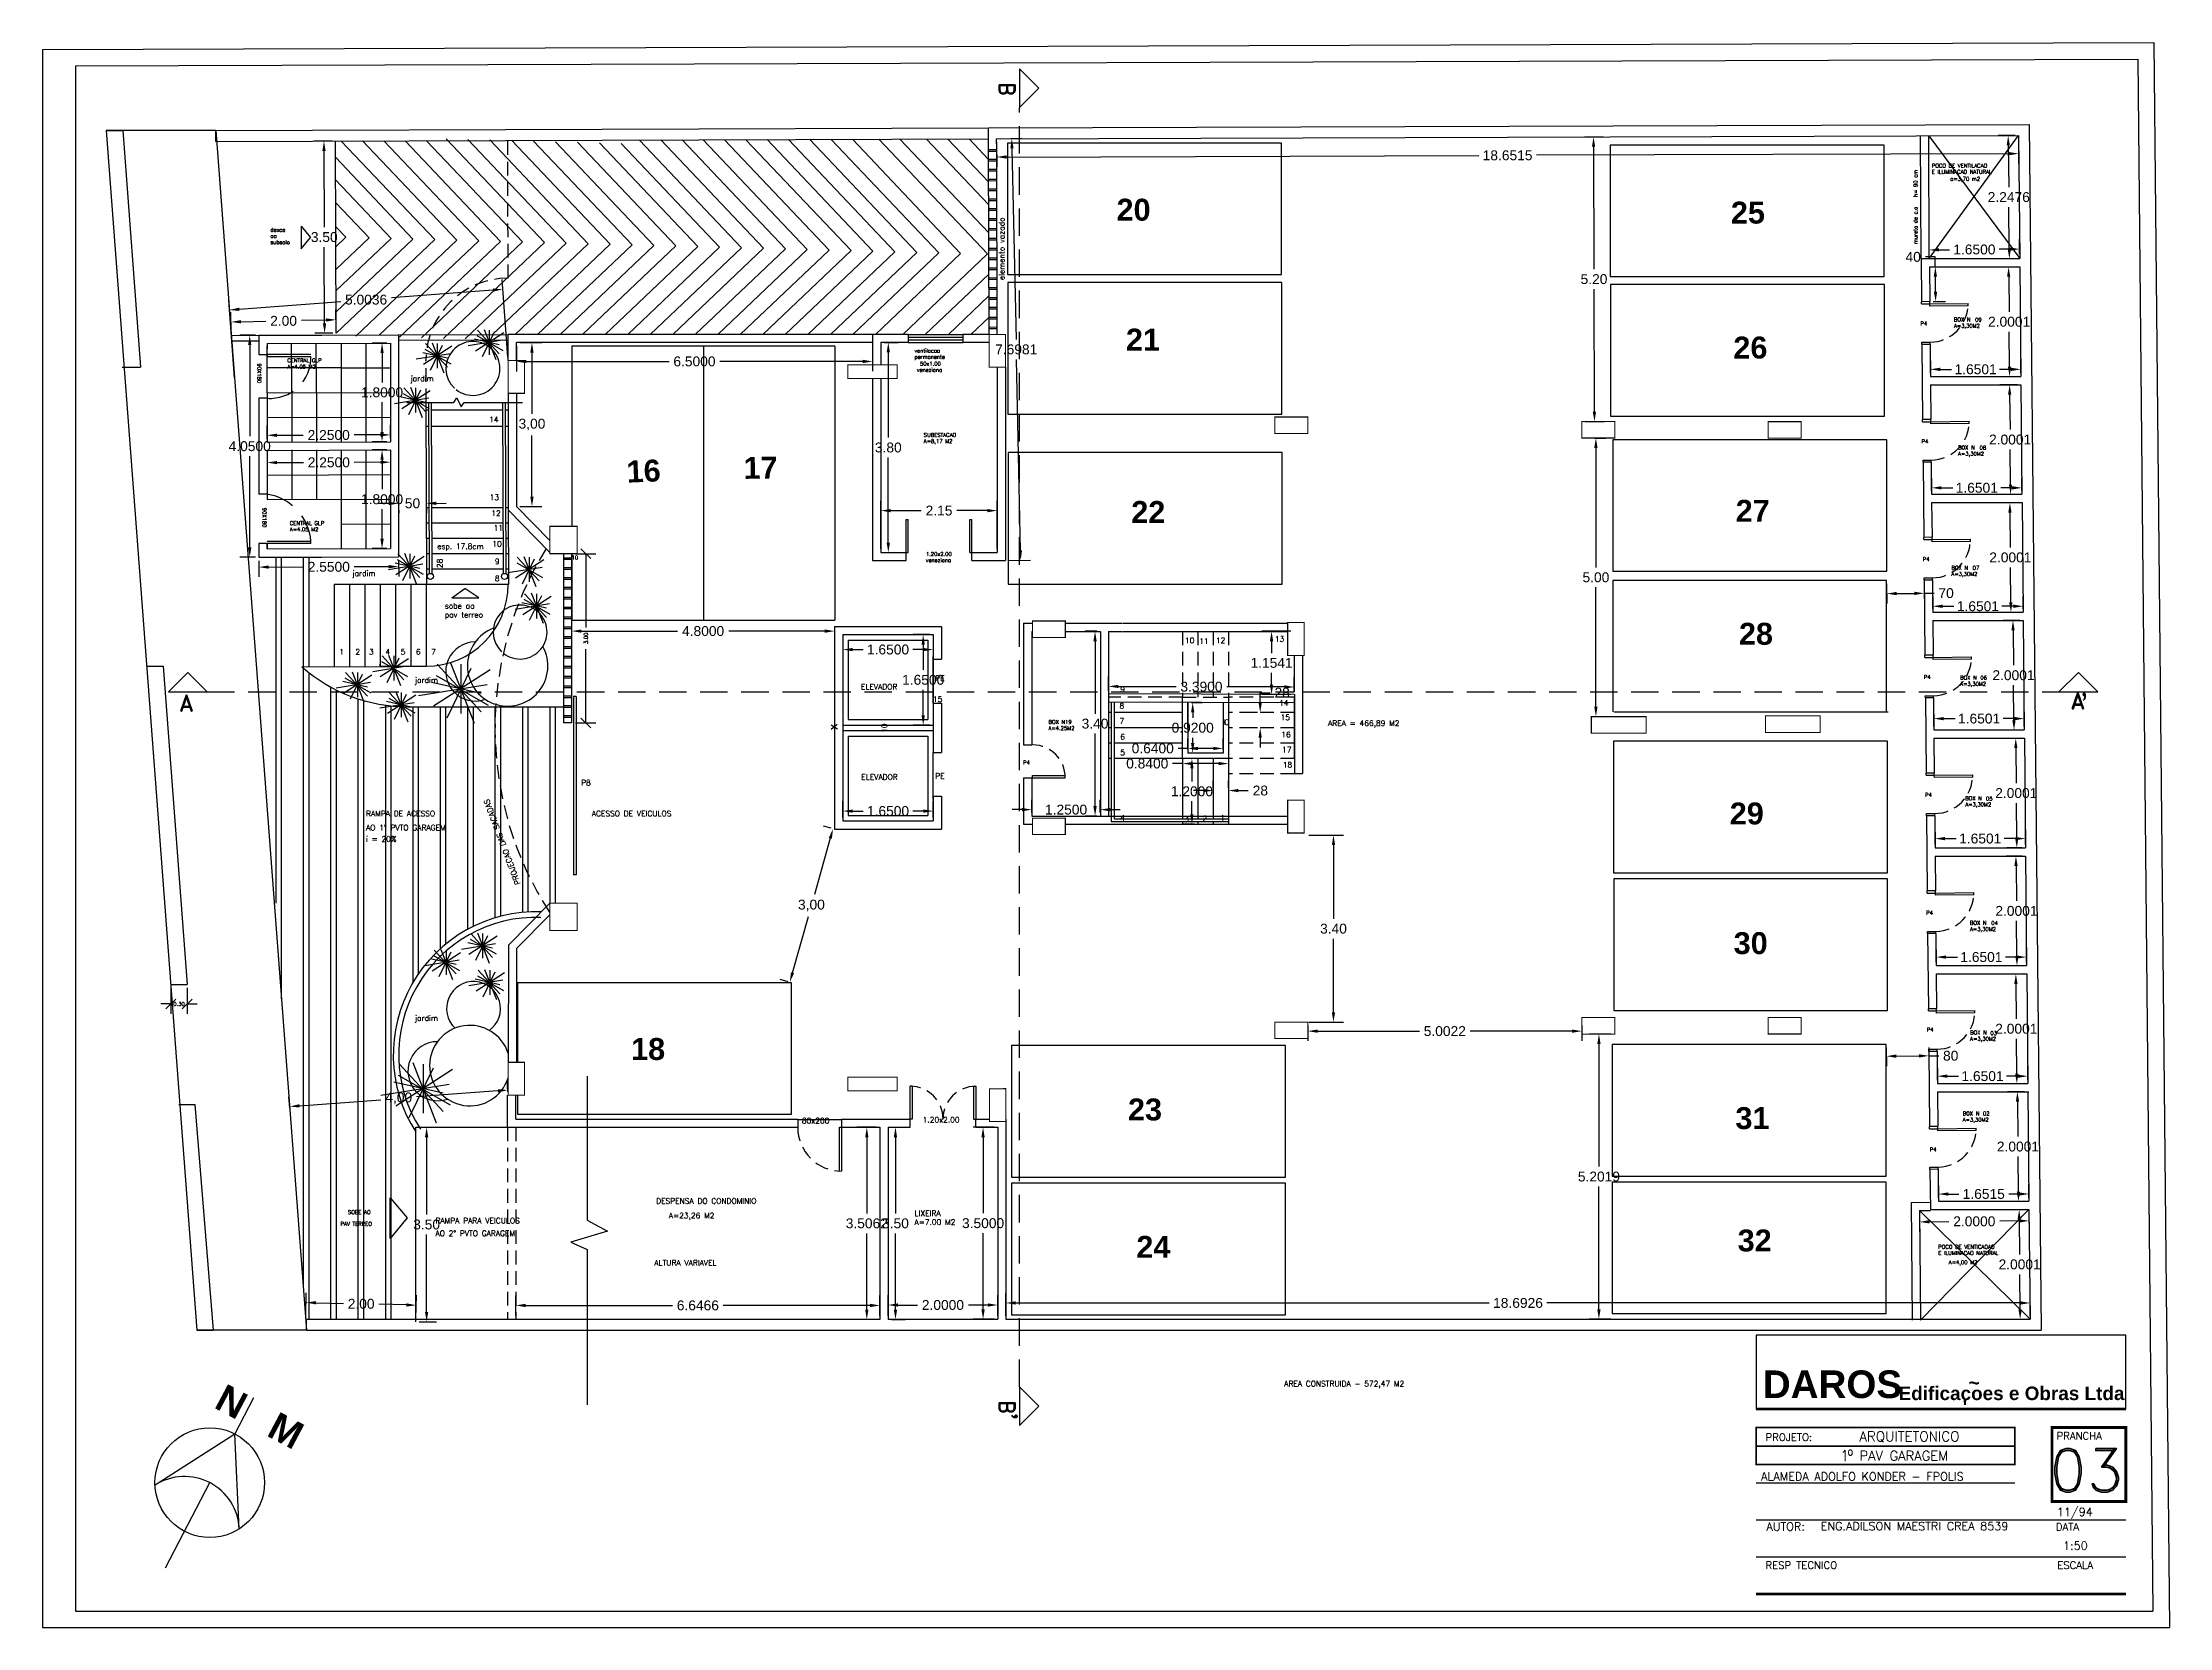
# Model space of a CAD drawing. Header units: millimetres. Extents: x 2200 to 2403, y 2380 to 2511.
# Drawn here: x 2245.02 to 2283.84, y 2420.91 to 2449.83 of the extents above; entities that cross this region are included whole.
import ezdxf

# ---------------------------------------------------------------- set-up
doc = ezdxf.new("R2010")
doc.units = ezdxf.units.MM
doc.linetypes.add('DASHED', pattern=[0.75, 0.5, -0.25])
doc.linetypes.add('HIDDEN', pattern=[0.375, 0.25, -0.125])
doc.layers.add('AZUL', color=4, linetype='Continuous')
doc.layers.add('VERMELHO', color=1, linetype='DASHED')
doc.styles.add('ROMAND', font='romand', dxfattribs={"height": 0.1})
doc.styles.add('ROMANS', font='ROMANS.shx', dxfattribs={"height": 0.07})
doc.styles.add('SANSSERIFBOLD', font='sasb____.pfb', dxfattribs={"height": 0.4})
doc.styles.get("Standard").update_dxf_attribs({"font": 'arial.ttf'})
doc.dimstyles.get("Standard").update_dxf_attribs({"dimtxt": 0.18, "dimasz": 0.18, "dimexe": 0.18, "dimexo": 0.0625, "dimgap": 0.09, "dimtad": 0, "dimtih": 1, "dimtoh": 1, "dimdec": 4, "dimzin": 0, "dimdsep": 46, "dimtxsty": 'Standard', "dimcen": 0.09, "dimadec": 0, "dimazin": 0, "dimtfac": 1, "dimtdec": 4, "dimtofl": 0, "dimtmove": 0, "dimatfit": 3, "dimfxl": 1, "dimtolj": 1, "dimtzin": 0, "dimarcsym": 0})

# ---------------------------------------------------------------- blocks, each defined once
blk = doc.blocks.new('*D76')
at = {"color": 0, "lineweight": -2, "transparency": 16777216}
for p, q in [((2253.73, 2444.353), (2254.132, 2444.353)), ((2253.952, 2444.173), (2253.952, 2443.057)), ((2253.952, 2441.544), (2253.952, 2442.66)), ((2253.73, 2441.364), (2254.132, 2441.364))]:
    blk.add_line(p, q, dxfattribs=at)
at = {"color": 0, "transparency": 16777216}
for points in [[(2253.982, 2444.173), (2253.922, 2444.173), (2253.952, 2444.353)], [(2253.982, 2441.544), (2253.922, 2441.544), (2253.952, 2441.364)]]:
    blk.add_solid(points, dxfattribs=at)
at = {"layer": 'DEFPOINTS', "color": 0, "transparency": 16777216}
for p in [(2253.668, 2444.353), (2253.668, 2441.364), (2253.952, 2441.364)]:
    blk.add_point(p, dxfattribs=at)
at = {"color": 0, "transparency": 16777216, "insert": (2253.952, 2442.858), "char_height": 0.18, "attachment_point": 5}
blk.add_mtext('\\A1;3,00', dxfattribs=at)
blk = doc.blocks.new('*D77')
at = {"color": 0, "lineweight": -2, "transparency": 16777216}
for p, q in [((2253.513, 2444.091), (2253.406, 2445.505)), ((2248.524, 2443.714), (2248.417, 2445.128)), ((2248.61, 2444.962), (2250.461, 2445.102)), ((2253.24, 2445.312), (2251.389, 2445.172))]:
    blk.add_line(p, q, dxfattribs=at)
at = {"color": 0, "transparency": 16777216}
for points in [[(2253.238, 2445.342), (2253.242, 2445.282), (2253.42, 2445.326)], [(2248.608, 2444.992), (2248.612, 2444.932), (2248.43, 2444.949)]]:
    blk.add_solid(points, dxfattribs=at)
at = {"layer": 'DEFPOINTS', "color": 0, "transparency": 16777216}
for p in [(2248.43, 2444.949), (2253.518, 2444.029), (2248.528, 2443.652)]:
    blk.add_point(p, dxfattribs=at)
at = {"color": 0, "transparency": 16777216, "insert": (2250.925, 2445.137), "char_height": 0.18, "attachment_point": 5}
blk.add_mtext('\\A1;5.0036', dxfattribs=at)
blk = doc.blocks.new('*D78')
at = {"color": 0, "lineweight": -2, "transparency": 16777216}
for p, q in [((2253.331, 2430.702), (2251.847, 2430.59)), ((2253.513, 2430.684), (2253.497, 2430.895)), ((2249.531, 2430.383), (2249.515, 2430.594)), ((2249.708, 2430.428), (2251.193, 2430.54))]:
    blk.add_line(p, q, dxfattribs=at)
at = {"color": 0, "transparency": 16777216}
for points in [[(2253.329, 2430.732), (2253.333, 2430.672), (2253.511, 2430.716)], [(2249.706, 2430.458), (2249.711, 2430.398), (2249.529, 2430.415)]]:
    blk.add_solid(points, dxfattribs=at)
at = {"layer": 'DEFPOINTS', "color": 0, "transparency": 16777216}
for p in [(2249.529, 2430.415), (2249.536, 2430.321), (2253.518, 2430.622)]:
    blk.add_point(p, dxfattribs=at)
at = {"color": 0, "transparency": 16777216, "insert": (2251.52, 2430.565), "char_height": 0.18, "attachment_point": 5}
blk.add_mtext('\\A1;4,00', dxfattribs=at)
blk = doc.blocks.new('*D79')
at = {"color": 0, "lineweight": -2, "transparency": 16777216}
for p, q in [((2279.565, 2445.917), (2279.385, 2445.917)), ((2279.567, 2445.737), (2279.565, 2445.917)), ((2279.521, 2445.736), (2279.747, 2445.739)), ((2279.571, 2445.282), (2279.568, 2445.557)), ((2279.527, 2445.101), (2279.753, 2445.104))]:
    blk.add_line(p, q, dxfattribs=at)
at = {"color": 0, "transparency": 16777216}
for points in [[(2279.598, 2445.557), (2279.538, 2445.557), (2279.567, 2445.737)], [(2279.601, 2445.282), (2279.541, 2445.282), (2279.573, 2445.102)]]:
    blk.add_solid(points, dxfattribs=at)
at = {"layer": 'DEFPOINTS', "color": 0, "transparency": 16777216}
for p in [(2279.458, 2445.736), (2279.567, 2445.737), (2279.465, 2445.101)]:
    blk.add_point(p, dxfattribs=at)
at = {"color": 0, "transparency": 16777216, "insert": (2279.163, 2445.917), "char_height": 0.18, "attachment_point": 5}
blk.add_mtext('\\A1;40', dxfattribs=at)
blk = doc.blocks.new('P70E')
at = {"color": 1}
for p, q in [((0, 0.78), (0, 0.74)), ((0.15, 0.78), (0.15, 0.74)), ((0.15, 0.74), (0, 0.74)), ((-0.7, 0.08), (0, 0.08)), ((-0.7, 0.08), (-0.7, 0.04)), ((0, 0.04), (-0.7, 0.04)), ((0, 0.08), (0, 0.04)), ((0.15, 0.04), (0, 0.04)), ((0, 0.04), (0, 0)), ((0.15, 0.04), (0.15, 0))]:
    blk.add_line(p, q, dxfattribs=at)
at = {"color": 1, "linetype": 'HIDDEN'}
blk.add_arc((0, 0.04), 0.7, 90, 180, dxfattribs=at)
blk = doc.blocks.new('*D117')
at = {"color": 0, "lineweight": -2, "transparency": 16777216}
for p, q in [((2262.896, 2435.832), (2262.716, 2435.832)), ((2263.076, 2435.778), (2263.076, 2436.012)), ((2264.326, 2435.778), (2264.326, 2436.012)), ((2264.506, 2435.832), (2264.686, 2435.832))]:
    blk.add_line(p, q, dxfattribs=at)
at = {"color": 0, "transparency": 16777216}
for points in [[(2262.896, 2435.862), (2262.896, 2435.802), (2263.076, 2435.832)], [(2264.506, 2435.862), (2264.506, 2435.802), (2264.326, 2435.832)]]:
    blk.add_solid(points, dxfattribs=at)
at = {"layer": 'DEFPOINTS', "color": 0, "transparency": 16777216}
for p in [(2263.076, 2435.832), (2263.076, 2435.716), (2264.326, 2435.716)]:
    blk.add_point(p, dxfattribs=at)
at = {"color": 0, "transparency": 16777216, "insert": (2263.701, 2435.832), "char_height": 0.18, "attachment_point": 5}
blk.add_mtext('\\A1;1.2500', dxfattribs=at)
blk = doc.blocks.new('*D118')
at = {"color": 0, "lineweight": -2, "transparency": 16777216}
for p, q in [((2264.264, 2439.086), (2264.05, 2439.086)), ((2264.23, 2438.906), (2264.23, 2437.583)), ((2264.23, 2435.896), (2264.23, 2437.219)), ((2264.264, 2435.716), (2264.05, 2435.716))]:
    blk.add_line(p, q, dxfattribs=at)
at = {"color": 0, "transparency": 16777216}
for points in [[(2264.2, 2438.906), (2264.26, 2438.906), (2264.23, 2439.086)], [(2264.2, 2435.896), (2264.26, 2435.896), (2264.23, 2435.716)]]:
    blk.add_solid(points, dxfattribs=at)
at = {"layer": 'DEFPOINTS', "color": 0, "transparency": 16777216}
for p in [(2264.326, 2439.086), (2264.23, 2435.716), (2264.326, 2435.716)]:
    blk.add_point(p, dxfattribs=at)
at = {"color": 0, "transparency": 16777216, "insert": (2264.23, 2437.401), "char_height": 0.18, "attachment_point": 5}
blk.add_mtext('\\A1;3.40', dxfattribs=at)
blk = doc.blocks.new('*D119')
at = {"color": 0, "lineweight": -2, "transparency": 16777216}
for p, q in [((2279.456, 2445.949), (2279.454, 2446.224)), ((2281.106, 2445.965), (2281.103, 2446.24)), ((2279.635, 2446.046), (2279.825, 2446.048)), ((2280.925, 2446.059), (2280.735, 2446.057))]:
    blk.add_line(p, q, dxfattribs=at)
at = {"color": 0, "transparency": 16777216}
for points in [[(2279.635, 2446.076), (2279.636, 2446.016), (2279.455, 2446.044)], [(2280.925, 2446.089), (2280.926, 2446.029), (2281.105, 2446.06)]]:
    blk.add_solid(points, dxfattribs=at)
at = {"layer": 'DEFPOINTS', "color": 0, "transparency": 16777216}
for p in [(2279.457, 2445.886), (2281.105, 2446.06), (2281.107, 2445.902)]:
    blk.add_point(p, dxfattribs=at)
at = {"color": 0, "transparency": 16777216, "insert": (2280.28, 2446.052), "char_height": 0.18, "attachment_point": 5}
blk.add_mtext('\\A1;1.6500', dxfattribs=at)
blk = doc.blocks.new('*D120')
at = {"color": 0, "lineweight": -2, "transparency": 16777216}
for p, q in [((2279.277, 2428.454), (2279.28, 2428.13)), ((2281.277, 2428.473), (2281.28, 2428.15)), ((2279.459, 2428.312), (2279.814, 2428.315)), ((2281.099, 2428.328), (2280.743, 2428.324))]:
    blk.add_line(p, q, dxfattribs=at)
at = {"color": 0, "transparency": 16777216}
for points in [[(2279.458, 2428.342), (2279.459, 2428.282), (2279.279, 2428.31)], [(2281.098, 2428.358), (2281.099, 2428.298), (2281.279, 2428.33)]]:
    blk.add_solid(points, dxfattribs=at)
at = {"layer": 'DEFPOINTS', "color": 0, "transparency": 16777216}
for p in [(2279.277, 2428.516), (2281.277, 2428.536), (2281.279, 2428.33)]:
    blk.add_point(p, dxfattribs=at)
at = {"color": 0, "transparency": 16777216, "insert": (2280.279, 2428.32), "char_height": 0.18, "attachment_point": 5}
blk.add_mtext('\\A1;2.0000', dxfattribs=at)
blk = doc.blocks.new('*D121')
at = {"color": 0, "lineweight": -2, "transparency": 16777216}
for p, q in [((2278.679, 2439.953), (2278.682, 2439.593)), ((2278.86, 2439.775), (2279.187, 2439.778)), ((2279.365, 2439.96), (2279.368, 2439.6)), ((2279.367, 2439.78), (2279.547, 2439.782))]:
    blk.add_line(p, q, dxfattribs=at)
at = {"color": 0, "transparency": 16777216}
for points in [[(2278.86, 2439.805), (2278.861, 2439.745), (2278.68, 2439.773)], [(2279.186, 2439.808), (2279.187, 2439.748), (2279.367, 2439.78)]]:
    blk.add_solid(points, dxfattribs=at)
at = {"layer": 'DEFPOINTS', "color": 0, "transparency": 16777216}
for p in [(2278.678, 2440.015), (2279.364, 2440.022), (2279.367, 2439.78)]:
    blk.add_point(p, dxfattribs=at)
at = {"color": 0, "transparency": 16777216, "insert": (2279.764, 2439.782), "char_height": 0.18, "attachment_point": 5}
blk.add_mtext('\\A1;70', dxfattribs=at)
blk = doc.blocks.new('*D122')
at = {"color": 0, "lineweight": -2, "transparency": 16777216}
for p, q in [((2278.671, 2431.485), (2278.675, 2431.153)), ((2279.448, 2431.493), (2279.451, 2431.16)), ((2278.853, 2431.335), (2279.269, 2431.339)), ((2279.449, 2431.34), (2279.629, 2431.342))]:
    blk.add_line(p, q, dxfattribs=at)
at = {"color": 0, "transparency": 16777216}
for points in [[(2278.853, 2431.365), (2278.853, 2431.305), (2278.673, 2431.333)], [(2279.269, 2431.369), (2279.269, 2431.309), (2279.449, 2431.34)]]:
    blk.add_solid(points, dxfattribs=at)
at = {"layer": 'DEFPOINTS', "color": 0, "transparency": 16777216}
for p in [(2278.671, 2431.548), (2279.447, 2431.555), (2279.449, 2431.34)]:
    blk.add_point(p, dxfattribs=at)
at = {"color": 0, "transparency": 16777216, "insert": (2279.848, 2431.342), "char_height": 0.18, "attachment_point": 5}
blk.add_mtext('\\A1;80', dxfattribs=at)
blk = doc.blocks.new('*D123')
at = {"color": 0, "lineweight": -2, "transparency": 16777216}
for p, q in [((2262.496, 2448.073), (2262.89, 2448.081)), ((2262.713, 2447.897), (2262.787, 2444.411)), ((2262.868, 2440.561), (2262.794, 2444.047)), ((2262.658, 2440.377), (2263.051, 2440.385))]:
    blk.add_line(p, q, dxfattribs=at)
at = {"color": 0, "transparency": 16777216}
for points in [[(2262.743, 2447.898), (2262.684, 2447.897), (2262.71, 2448.077)], [(2262.898, 2440.562), (2262.838, 2440.56), (2262.872, 2440.381)]]:
    blk.add_solid(points, dxfattribs=at)
at = {"layer": 'DEFPOINTS', "color": 0, "transparency": 16777216}
for p in [(2262.434, 2448.072), (2262.71, 2448.077), (2262.595, 2440.375)]:
    blk.add_point(p, dxfattribs=at)
at = {"color": 0, "transparency": 16777216, "insert": (2262.791, 2444.229), "char_height": 0.18, "attachment_point": 5}
blk.add_mtext('\\A1;7.6981', dxfattribs=at)
blk = doc.blocks.new('*D124')
at = {"color": 0, "lineweight": -2, "transparency": 16777216}
for p, q in [((2262.434, 2448.009), (2262.435, 2447.56)), ((2262.615, 2447.74), (2271.235, 2447.769)), ((2280.906, 2447.801), (2272.286, 2447.772)), ((2281.085, 2448.071), (2281.087, 2447.621))]:
    blk.add_line(p, q, dxfattribs=at)
at = {"color": 0, "transparency": 16777216}
for points in [[(2262.615, 2447.77), (2262.615, 2447.71), (2262.435, 2447.74)], [(2280.906, 2447.831), (2280.906, 2447.771), (2281.086, 2447.801)]]:
    blk.add_solid(points, dxfattribs=at)
at = {"layer": 'DEFPOINTS', "color": 0, "transparency": 16777216}
for p in [(2281.085, 2448.133), (2262.434, 2448.072), (2281.086, 2447.801)]:
    blk.add_point(p, dxfattribs=at)
at = {"color": 0, "transparency": 16777216, "insert": (2271.76, 2447.77), "char_height": 0.18, "attachment_point": 5}
blk.add_mtext('\\A1;18.6515', dxfattribs=at)
blk = doc.blocks.new('*D125')
at = {"color": 0, "lineweight": -2, "transparency": 16777216}
for p, q in [((2267.804, 2439.086), (2267.272, 2439.086)), ((2267.452, 2438.906), (2267.452, 2438.69)), ((2267.452, 2438.112), (2267.452, 2438.327)), ((2267.804, 2437.932), (2267.272, 2437.932))]:
    blk.add_line(p, q, dxfattribs=at)
at = {"color": 0, "transparency": 16777216}
for points in [[(2267.422, 2438.906), (2267.482, 2438.906), (2267.452, 2439.086)], [(2267.422, 2438.112), (2267.482, 2438.112), (2267.452, 2437.932)]]:
    blk.add_solid(points, dxfattribs=at)
at = {"layer": 'DEFPOINTS', "color": 0, "transparency": 16777216}
for p in [(2267.452, 2439.086), (2267.866, 2439.086), (2267.866, 2437.932)]:
    blk.add_point(p, dxfattribs=at)
at = {"color": 0, "transparency": 16777216, "insert": (2267.452, 2438.509), "char_height": 0.18, "attachment_point": 5}
blk.add_mtext('\\A1;1.1541', dxfattribs=at)
blk = doc.blocks.new('*D126')
at = {"color": 0, "lineweight": -2, "transparency": 16777216}
for p, q in [((2265.926, 2436.949), (2265.746, 2436.949)), ((2265.926, 2436.928), (2265.926, 2437.129)), ((2266.386, 2436.949), (2266.106, 2436.949)), ((2266.566, 2436.928), (2266.566, 2437.129))]:
    blk.add_line(p, q, dxfattribs=at)
at = {"color": 0, "transparency": 16777216}
for points in [[(2266.106, 2436.979), (2266.106, 2436.919), (2265.926, 2436.949)], [(2266.386, 2436.979), (2266.386, 2436.919), (2266.566, 2436.949)]]:
    blk.add_solid(points, dxfattribs=at)
at = {"layer": 'DEFPOINTS', "color": 0, "transparency": 16777216}
for p in [(2265.926, 2436.949), (2265.926, 2436.866), (2266.566, 2436.866)]:
    blk.add_point(p, dxfattribs=at)
at = {"color": 0, "transparency": 16777216, "insert": (2265.283, 2436.949), "char_height": 0.18, "attachment_point": 5}
blk.add_mtext('\\A1;0.6400', dxfattribs=at)
blk = doc.blocks.new('*D127')
at = {"color": 0, "lineweight": -2, "transparency": 16777216}
for p, q in [((2264.477, 2438.005), (2264.477, 2438.261)), ((2264.657, 2438.08), (2265.708, 2438.077)), ((2267.687, 2438.071), (2266.635, 2438.074)), ((2267.867, 2437.994), (2267.867, 2438.25))]:
    blk.add_line(p, q, dxfattribs=at)
at = {"color": 0, "transparency": 16777216}
for points in [[(2264.657, 2438.11), (2264.657, 2438.05), (2264.477, 2438.081)], [(2267.687, 2438.101), (2267.687, 2438.041), (2267.867, 2438.07)]]:
    blk.add_solid(points, dxfattribs=at)
at = {"layer": 'DEFPOINTS', "color": 0, "transparency": 16777216}
for p in [(2264.477, 2438.081), (2264.476, 2437.942), (2267.866, 2437.932)]:
    blk.add_point(p, dxfattribs=at)
at = {"color": 0, "transparency": 16777216, "insert": (2266.172, 2438.075), "char_height": 0.18, "attachment_point": 5}
blk.add_mtext('\\A1;3.3900', dxfattribs=at)
blk = doc.blocks.new('*D82')
at = {"color": 0, "lineweight": -2, "transparency": 16777216}
for p, q in [((2262.391, 2430.036), (2262.006, 2430.036)), ((2262.186, 2429.856), (2262.186, 2428.468)), ((2262.186, 2426.716), (2262.186, 2428.104)), ((2262.391, 2426.536), (2262.006, 2426.536))]:
    blk.add_line(p, q, dxfattribs=at)
at = {"color": 0, "transparency": 16777216}
for points in [[(2262.156, 2429.856), (2262.216, 2429.856), (2262.186, 2430.036)], [(2262.156, 2426.716), (2262.216, 2426.716), (2262.186, 2426.536)]]:
    blk.add_solid(points, dxfattribs=at)
at = {"layer": 'DEFPOINTS', "color": 0, "transparency": 16777216}
for p in [(2262.453, 2430.036), (2262.186, 2426.536), (2262.453, 2426.536)]:
    blk.add_point(p, dxfattribs=at)
at = {"color": 0, "transparency": 16777216, "insert": (2262.186, 2428.286), "char_height": 0.18, "attachment_point": 5}
blk.add_mtext('\\A1;3.5000', dxfattribs=at)
blk = doc.blocks.new('*D83')
at = {"color": 0, "lineweight": -2, "transparency": 16777216}
for p, q in [((2273.653, 2431.738), (2273.247, 2431.738)), ((2273.427, 2431.558), (2273.427, 2429.319)), ((2273.427, 2426.716), (2273.427, 2428.955)), ((2273.653, 2426.536), (2273.247, 2426.536))]:
    blk.add_line(p, q, dxfattribs=at)
at = {"color": 0, "transparency": 16777216}
for points in [[(2273.397, 2431.558), (2273.457, 2431.558), (2273.427, 2431.738)], [(2273.397, 2426.716), (2273.457, 2426.716), (2273.427, 2426.536)]]:
    blk.add_solid(points, dxfattribs=at)
at = {"layer": 'DEFPOINTS', "color": 0, "transparency": 16777216}
for p in [(2273.715, 2431.738), (2273.427, 2426.536), (2273.715, 2426.536)]:
    blk.add_point(p, dxfattribs=at)
at = {"color": 0, "transparency": 16777216, "insert": (2273.427, 2429.137), "char_height": 0.18, "attachment_point": 5}
blk.add_mtext('\\A1;5.2019', dxfattribs=at)
blk = doc.blocks.new('*D84')
at = {"color": 0, "lineweight": -2, "transparency": 16777216}
for p, q in [((2262.603, 2426.598), (2262.603, 2427.011)), ((2262.783, 2426.831), (2271.425, 2426.831)), ((2281.116, 2426.831), (2272.475, 2426.831)), ((2281.296, 2426.598), (2281.296, 2427.011))]:
    blk.add_line(p, q, dxfattribs=at)
at = {"color": 0, "transparency": 16777216}
for points in [[(2262.783, 2426.861), (2262.783, 2426.801), (2262.603, 2426.831)], [(2281.116, 2426.861), (2281.116, 2426.801), (2281.296, 2426.831)]]:
    blk.add_solid(points, dxfattribs=at)
at = {"layer": 'DEFPOINTS', "color": 0, "transparency": 16777216}
for p in [(2281.296, 2426.831), (2262.603, 2426.536), (2281.296, 2426.536)]:
    blk.add_point(p, dxfattribs=at)
at = {"color": 0, "transparency": 16777216, "insert": (2271.95, 2426.831), "char_height": 0.18, "attachment_point": 5}
blk.add_mtext('\\A1;18.6926', dxfattribs=at)
blk = doc.blocks.new('*D85')
at = {"color": 0, "lineweight": -2, "transparency": 16777216}
for p, q in [((2279.604, 2430.898), (2279.604, 2431.149)), ((2281.254, 2430.898), (2281.254, 2431.149)), ((2279.784, 2430.969), (2279.991, 2430.969)), ((2281.074, 2430.969), (2280.867, 2430.969))]:
    blk.add_line(p, q, dxfattribs=at)
at = {"color": 0, "transparency": 16777216}
for points in [[(2279.784, 2430.999), (2279.784, 2430.939), (2279.604, 2430.969)], [(2281.074, 2430.999), (2281.074, 2430.939), (2281.254, 2430.969)]]:
    blk.add_solid(points, dxfattribs=at)
at = {"layer": 'DEFPOINTS', "color": 0, "transparency": 16777216}
for p in [(2279.604, 2430.836), (2281.254, 2430.969), (2281.254, 2430.836)]:
    blk.add_point(p, dxfattribs=at)
at = {"color": 0, "transparency": 16777216, "insert": (2280.429, 2430.969), "char_height": 0.18, "attachment_point": 5}
blk.add_mtext('\\A1;1.6501', dxfattribs=at)
blk = doc.blocks.new('*D86')
at = {"color": 0, "lineweight": -2, "transparency": 16777216}
for p, q in [((2281.172, 2432.835), (2280.857, 2432.832)), ((2281.038, 2432.654), (2281.045, 2432.016)), ((2281.054, 2431.014), (2281.048, 2431.652)), ((2281.192, 2430.835), (2280.876, 2430.832))]:
    blk.add_line(p, q, dxfattribs=at)
at = {"color": 0, "transparency": 16777216}
for points in [[(2281.068, 2432.654), (2281.008, 2432.654), (2281.037, 2432.834)], [(2281.084, 2431.014), (2281.024, 2431.014), (2281.056, 2430.834)]]:
    blk.add_solid(points, dxfattribs=at)
at = {"layer": 'DEFPOINTS', "color": 0, "transparency": 16777216}
for p in [(2281.037, 2432.834), (2281.234, 2432.836), (2281.254, 2430.836)]:
    blk.add_point(p, dxfattribs=at)
at = {"color": 0, "transparency": 16777216, "insert": (2281.046, 2431.834), "char_height": 0.18, "attachment_point": 5}
blk.add_mtext('\\A1;2.0001', dxfattribs=at)
blk = doc.blocks.new('*D87')
at = {"color": 0, "lineweight": -2, "transparency": 16777216}
for p, q in [((2281.193, 2430.685), (2280.885, 2430.682)), ((2281.067, 2430.504), (2281.073, 2429.866)), ((2281.083, 2428.864), (2281.077, 2429.502)), ((2281.213, 2428.685), (2280.905, 2428.682))]:
    blk.add_line(p, q, dxfattribs=at)
at = {"color": 0, "transparency": 16777216}
for points in [[(2281.097, 2430.504), (2281.037, 2430.504), (2281.065, 2430.684)], [(2281.113, 2428.864), (2281.053, 2428.864), (2281.085, 2428.684)]]:
    blk.add_solid(points, dxfattribs=at)
at = {"layer": 'DEFPOINTS', "color": 0, "transparency": 16777216}
for p in [(2281.065, 2430.684), (2281.255, 2430.686), (2281.275, 2428.686)]:
    blk.add_point(p, dxfattribs=at)
at = {"color": 0, "transparency": 16777216, "insert": (2281.075, 2429.684), "char_height": 0.18, "attachment_point": 5}
blk.add_mtext('\\A1;2.0001', dxfattribs=at)
blk = doc.blocks.new('*D88')
at = {"color": 0, "lineweight": -2, "transparency": 16777216}
for p, q in [((2281.214, 2428.535), (2280.917, 2428.532)), ((2281.098, 2428.354), (2281.105, 2427.716)), ((2281.114, 2426.714), (2281.108, 2427.352)), ((2281.234, 2426.535), (2280.936, 2426.532))]:
    blk.add_line(p, q, dxfattribs=at)
at = {"color": 0, "transparency": 16777216}
for points in [[(2281.128, 2428.354), (2281.068, 2428.354), (2281.097, 2428.534)], [(2281.144, 2426.714), (2281.084, 2426.714), (2281.116, 2426.534)]]:
    blk.add_solid(points, dxfattribs=at)
at = {"layer": 'DEFPOINTS', "color": 0, "transparency": 16777216}
for p in [(2281.277, 2428.536), (2281.116, 2426.534), (2281.296, 2426.536)]:
    blk.add_point(p, dxfattribs=at)
at = {"color": 0, "transparency": 16777216, "insert": (2281.106, 2427.534), "char_height": 0.18, "attachment_point": 5}
blk.add_mtext('\\A1;2.0001', dxfattribs=at)
blk = doc.blocks.new('*D89')
at = {"color": 0, "lineweight": -2, "transparency": 16777216}
for p, q in [((2279.625, 2428.748), (2279.625, 2428.999)), ((2279.805, 2428.819), (2279.995, 2428.819)), ((2281.097, 2428.819), (2280.907, 2428.819)), ((2281.277, 2428.748), (2281.277, 2428.999))]:
    blk.add_line(p, q, dxfattribs=at)
at = {"color": 0, "transparency": 16777216}
for points in [[(2279.805, 2428.849), (2279.805, 2428.789), (2279.625, 2428.819)], [(2281.097, 2428.849), (2281.097, 2428.789), (2281.277, 2428.819)]]:
    blk.add_solid(points, dxfattribs=at)
at = {"layer": 'DEFPOINTS', "color": 0, "transparency": 16777216}
for p in [(2281.277, 2428.819), (2279.625, 2428.686), (2281.277, 2428.686)]:
    blk.add_point(p, dxfattribs=at)
at = {"color": 0, "transparency": 16777216, "insert": (2280.451, 2428.819), "char_height": 0.18, "attachment_point": 5}
blk.add_mtext('\\A1;1.6515', dxfattribs=at)
blk = doc.blocks.new('*D90')
at = {"color": 0, "lineweight": -2, "transparency": 16777216}
for p, q in [((2279.583, 2433.048), (2279.583, 2433.322)), ((2279.763, 2433.142), (2279.97, 2433.142)), ((2281.053, 2433.142), (2280.846, 2433.142)), ((2281.233, 2433.048), (2281.233, 2433.322))]:
    blk.add_line(p, q, dxfattribs=at)
at = {"color": 0, "transparency": 16777216}
for points in [[(2279.763, 2433.172), (2279.763, 2433.112), (2279.583, 2433.142)], [(2281.053, 2433.172), (2281.053, 2433.112), (2281.233, 2433.142)]]:
    blk.add_solid(points, dxfattribs=at)
at = {"layer": 'DEFPOINTS', "color": 0, "transparency": 16777216}
for p in [(2281.233, 2433.142), (2279.583, 2432.986), (2281.233, 2432.986)]:
    blk.add_point(p, dxfattribs=at)
at = {"color": 0, "transparency": 16777216, "insert": (2280.408, 2433.142), "char_height": 0.18, "attachment_point": 5}
blk.add_mtext('\\A1;1.6501', dxfattribs=at)
blk = doc.blocks.new('*D91')
at = {"color": 0, "lineweight": -2, "transparency": 16777216}
for p, q in [((2279.562, 2435.198), (2279.562, 2435.484)), ((2281.212, 2435.198), (2281.212, 2435.484)), ((2279.742, 2435.304), (2279.949, 2435.304)), ((2281.032, 2435.304), (2280.825, 2435.304))]:
    blk.add_line(p, q, dxfattribs=at)
at = {"color": 0, "transparency": 16777216}
for points in [[(2279.742, 2435.334), (2279.742, 2435.274), (2279.562, 2435.304)], [(2281.032, 2435.334), (2281.032, 2435.274), (2281.212, 2435.304)]]:
    blk.add_solid(points, dxfattribs=at)
at = {"layer": 'DEFPOINTS', "color": 0, "transparency": 16777216}
for p in [(2279.562, 2435.136), (2281.212, 2435.304), (2281.212, 2435.136)]:
    blk.add_point(p, dxfattribs=at)
at = {"color": 0, "transparency": 16777216, "insert": (2280.387, 2435.304), "char_height": 0.18, "attachment_point": 5}
blk.add_mtext('\\A1;1.6501', dxfattribs=at)
blk = doc.blocks.new('*D92')
at = {"color": 0, "lineweight": -2, "transparency": 16777216}
for p, q in [((2279.541, 2437.348), (2279.541, 2437.673)), ((2281.191, 2437.348), (2281.191, 2437.673)), ((2279.721, 2437.493), (2279.928, 2437.493)), ((2281.011, 2437.493), (2280.804, 2437.493))]:
    blk.add_line(p, q, dxfattribs=at)
at = {"color": 0, "transparency": 16777216}
for points in [[(2279.721, 2437.523), (2279.721, 2437.463), (2279.541, 2437.493)], [(2281.011, 2437.523), (2281.011, 2437.463), (2281.191, 2437.493)]]:
    blk.add_solid(points, dxfattribs=at)
at = {"layer": 'DEFPOINTS', "color": 0, "transparency": 16777216}
for p in [(2279.541, 2437.286), (2281.191, 2437.493), (2281.191, 2437.286)]:
    blk.add_point(p, dxfattribs=at)
at = {"color": 0, "transparency": 16777216, "insert": (2280.366, 2437.493), "char_height": 0.18, "attachment_point": 5}
blk.add_mtext('\\A1;1.6501', dxfattribs=at)
blk = doc.blocks.new('*D93')
at = {"color": 0, "lineweight": -2, "transparency": 16777216}
for p, q in [((2281.151, 2434.985), (2280.858, 2434.982)), ((2281.04, 2434.804), (2281.046, 2434.166)), ((2281.056, 2433.164), (2281.05, 2433.802)), ((2281.171, 2432.985), (2280.878, 2432.982))]:
    blk.add_line(p, q, dxfattribs=at)
at = {"color": 0, "transparency": 16777216}
for points in [[(2281.07, 2434.804), (2281.01, 2434.804), (2281.038, 2434.984)], [(2281.086, 2433.164), (2281.026, 2433.164), (2281.058, 2432.984)]]:
    blk.add_solid(points, dxfattribs=at)
at = {"layer": 'DEFPOINTS', "color": 0, "transparency": 16777216}
for p in [(2281.038, 2434.984), (2281.213, 2434.986), (2281.233, 2432.986)]:
    blk.add_point(p, dxfattribs=at)
at = {"color": 0, "transparency": 16777216, "insert": (2281.048, 2433.984), "char_height": 0.18, "attachment_point": 5}
blk.add_mtext('\\A1;2.0001', dxfattribs=at)
blk = doc.blocks.new('*D94')
at = {"color": 0, "lineweight": -2, "transparency": 16777216}
for p, q in [((2281.13, 2437.135), (2280.855, 2437.133)), ((2281.037, 2436.954), (2281.043, 2436.316)), ((2281.053, 2435.314), (2281.047, 2435.952)), ((2281.15, 2435.135), (2280.875, 2435.133))]:
    blk.add_line(p, q, dxfattribs=at)
at = {"color": 0, "transparency": 16777216}
for points in [[(2281.067, 2436.955), (2281.007, 2436.954), (2281.035, 2437.134)], [(2281.083, 2435.315), (2281.023, 2435.314), (2281.055, 2435.134)]]:
    blk.add_solid(points, dxfattribs=at)
at = {"layer": 'DEFPOINTS', "color": 0, "transparency": 16777216}
for p in [(2281.035, 2437.134), (2281.192, 2437.136), (2281.212, 2435.136)]:
    blk.add_point(p, dxfattribs=at)
at = {"color": 0, "transparency": 16777216, "insert": (2281.045, 2436.134), "char_height": 0.18, "attachment_point": 5}
blk.add_mtext('\\A1;2.0001', dxfattribs=at)
blk = doc.blocks.new('*D95')
at = {"color": 0, "lineweight": -2, "transparency": 16777216}
for p, q in [((2279.52, 2439.498), (2279.52, 2439.723)), ((2281.17, 2439.498), (2281.17, 2439.723)), ((2279.7, 2439.543), (2279.907, 2439.543)), ((2280.99, 2439.543), (2280.783, 2439.543))]:
    blk.add_line(p, q, dxfattribs=at)
at = {"color": 0, "transparency": 16777216}
for points in [[(2279.7, 2439.573), (2279.7, 2439.513), (2279.52, 2439.543)], [(2280.99, 2439.573), (2280.99, 2439.513), (2281.17, 2439.543)]]:
    blk.add_solid(points, dxfattribs=at)
at = {"layer": 'DEFPOINTS', "color": 0, "transparency": 16777216}
for p in [(2279.52, 2439.543), (2279.52, 2439.436), (2281.17, 2439.436)]:
    blk.add_point(p, dxfattribs=at)
at = {"color": 0, "transparency": 16777216, "insert": (2280.345, 2439.543), "char_height": 0.18, "attachment_point": 5}
blk.add_mtext('\\A1;1.6501', dxfattribs=at)
blk = doc.blocks.new('*D96')
at = {"color": 0, "lineweight": -2, "transparency": 16777216}
for p, q in [((2279.499, 2441.648), (2279.499, 2441.884)), ((2279.679, 2441.704), (2279.886, 2441.704)), ((2280.969, 2441.704), (2280.762, 2441.704)), ((2281.149, 2441.648), (2281.149, 2441.884))]:
    blk.add_line(p, q, dxfattribs=at)
at = {"color": 0, "transparency": 16777216}
for points in [[(2279.679, 2441.734), (2279.679, 2441.674), (2279.499, 2441.704)], [(2280.969, 2441.734), (2280.969, 2441.674), (2281.149, 2441.704)]]:
    blk.add_solid(points, dxfattribs=at)
at = {"layer": 'DEFPOINTS', "color": 0, "transparency": 16777216}
for p in [(2279.499, 2441.586), (2281.149, 2441.704), (2281.149, 2441.586)]:
    blk.add_point(p, dxfattribs=at)
at = {"color": 0, "transparency": 16777216, "insert": (2280.324, 2441.704), "char_height": 0.18, "attachment_point": 5}
blk.add_mtext('\\A1;1.6501', dxfattribs=at)
blk = doc.blocks.new('*D97')
at = {"color": 0, "lineweight": -2, "transparency": 16777216}
for p, q in [((2281.109, 2439.285), (2280.804, 2439.282)), ((2280.986, 2439.104), (2280.992, 2438.466)), ((2281.002, 2437.464), (2280.996, 2438.102)), ((2281.128, 2437.285), (2280.824, 2437.282))]:
    blk.add_line(p, q, dxfattribs=at)
at = {"color": 0, "transparency": 16777216}
for points in [[(2281.016, 2439.104), (2280.956, 2439.104), (2280.984, 2439.284)], [(2281.032, 2437.464), (2280.972, 2437.464), (2281.004, 2437.284)]]:
    blk.add_solid(points, dxfattribs=at)
at = {"layer": 'DEFPOINTS', "color": 0, "transparency": 16777216}
for p in [(2280.984, 2439.284), (2281.171, 2439.286), (2281.191, 2437.286)]:
    blk.add_point(p, dxfattribs=at)
at = {"color": 0, "transparency": 16777216, "insert": (2280.994, 2438.284), "char_height": 0.18, "attachment_point": 5}
blk.add_mtext('\\A1;2.0001', dxfattribs=at)
blk = doc.blocks.new('*D98')
at = {"color": 0, "lineweight": -2, "transparency": 16777216}
for p, q in [((2281.088, 2441.435), (2280.748, 2441.432)), ((2280.929, 2441.254), (2280.936, 2440.616)), ((2280.945, 2439.614), (2280.939, 2440.252)), ((2281.107, 2439.435), (2280.767, 2439.432))]:
    blk.add_line(p, q, dxfattribs=at)
at = {"color": 0, "transparency": 16777216}
for points in [[(2280.959, 2441.254), (2280.899, 2441.253), (2280.928, 2441.434)], [(2280.975, 2439.614), (2280.915, 2439.613), (2280.947, 2439.434)]]:
    blk.add_solid(points, dxfattribs=at)
at = {"layer": 'DEFPOINTS', "color": 0, "transparency": 16777216}
for p in [(2280.928, 2441.434), (2281.15, 2441.436), (2281.17, 2439.436)]:
    blk.add_point(p, dxfattribs=at)
at = {"color": 0, "transparency": 16777216, "insert": (2280.937, 2440.434), "char_height": 0.18, "attachment_point": 5}
blk.add_mtext('\\A1;2.0001', dxfattribs=at)
blk = doc.blocks.new('*D99')
at = {"color": 0, "lineweight": -2, "transparency": 16777216}
for p, q in [((2281.067, 2443.585), (2280.743, 2443.582)), ((2280.924, 2443.404), (2280.931, 2442.766)), ((2280.94, 2441.764), (2280.934, 2442.402)), ((2281.086, 2441.585), (2280.762, 2441.582))]:
    blk.add_line(p, q, dxfattribs=at)
at = {"color": 0, "transparency": 16777216}
for points in [[(2280.954, 2443.404), (2280.894, 2443.404), (2280.923, 2443.584)], [(2280.97, 2441.764), (2280.91, 2441.764), (2280.942, 2441.584)]]:
    blk.add_solid(points, dxfattribs=at)
at = {"layer": 'DEFPOINTS', "color": 0, "transparency": 16777216}
for p in [(2280.923, 2443.584), (2281.129, 2443.586), (2281.149, 2441.586)]:
    blk.add_point(p, dxfattribs=at)
at = {"color": 0, "transparency": 16777216, "insert": (2280.932, 2442.584), "char_height": 0.18, "attachment_point": 5}
blk.add_mtext('\\A1;2.0001', dxfattribs=at)
blk = doc.blocks.new('*D100')
at = {"color": 0, "lineweight": -2, "transparency": 16777216}
for p, q in [((2279.478, 2443.798), (2279.478, 2444.046)), ((2279.658, 2443.866), (2279.865, 2443.866)), ((2280.948, 2443.866), (2280.741, 2443.866)), ((2281.128, 2443.798), (2281.128, 2444.046))]:
    blk.add_line(p, q, dxfattribs=at)
at = {"color": 0, "transparency": 16777216}
for points in [[(2279.658, 2443.896), (2279.658, 2443.836), (2279.478, 2443.866)], [(2280.948, 2443.896), (2280.948, 2443.836), (2281.128, 2443.866)]]:
    blk.add_solid(points, dxfattribs=at)
at = {"layer": 'DEFPOINTS', "color": 0, "transparency": 16777216}
for p in [(2281.128, 2443.866), (2279.478, 2443.736), (2281.128, 2443.736)]:
    blk.add_point(p, dxfattribs=at)
at = {"color": 0, "transparency": 16777216, "insert": (2280.303, 2443.866), "char_height": 0.18, "attachment_point": 5}
blk.add_mtext('\\A1;1.6501', dxfattribs=at)
blk = doc.blocks.new('*D101')
at = {"color": 0, "lineweight": -2, "transparency": 16777216}
for p, q in [((2281.046, 2445.735), (2280.724, 2445.732)), ((2280.906, 2445.554), (2280.912, 2444.916)), ((2280.922, 2443.914), (2280.915, 2444.552)), ((2281.065, 2443.735), (2280.743, 2443.732))]:
    blk.add_line(p, q, dxfattribs=at)
at = {"color": 0, "transparency": 16777216}
for points in [[(2280.936, 2445.554), (2280.876, 2445.554), (2280.904, 2445.734)], [(2280.952, 2443.914), (2280.892, 2443.914), (2280.923, 2443.734)]]:
    blk.add_solid(points, dxfattribs=at)
at = {"layer": 'DEFPOINTS', "color": 0, "transparency": 16777216}
for p in [(2281.108, 2445.736), (2280.923, 2443.734), (2281.128, 2443.736)]:
    blk.add_point(p, dxfattribs=at)
at = {"color": 0, "transparency": 16777216, "insert": (2280.914, 2444.734), "char_height": 0.18, "attachment_point": 5}
blk.add_mtext('\\A1;2.0001', dxfattribs=at)
blk = doc.blocks.new('*D102')
at = {"color": 0, "lineweight": -2, "transparency": 16777216}
for p, q in [((2281.022, 2448.133), (2280.717, 2448.13)), ((2280.899, 2447.952), (2280.906, 2447.19)), ((2280.917, 2446.064), (2280.91, 2446.826)), ((2281.044, 2445.885), (2280.739, 2445.882))]:
    blk.add_line(p, q, dxfattribs=at)
at = {"color": 0, "transparency": 16777216}
for points in [[(2280.929, 2447.952), (2280.869, 2447.951), (2280.897, 2448.132)], [(2280.947, 2446.064), (2280.887, 2446.064), (2280.919, 2445.884)]]:
    blk.add_solid(points, dxfattribs=at)
at = {"layer": 'DEFPOINTS', "color": 0, "transparency": 16777216}
for p in [(2280.897, 2448.132), (2281.085, 2448.133), (2281.107, 2445.886)]:
    blk.add_point(p, dxfattribs=at)
at = {"color": 0, "transparency": 16777216, "insert": (2280.908, 2447.008), "char_height": 0.18, "attachment_point": 5}
blk.add_mtext('\\A1;2.2476', dxfattribs=at)
blk = doc.blocks.new('*D103')
at = {"color": 0, "lineweight": -2, "transparency": 16777216}
for p, q in [((2253.668, 2444.29), (2253.668, 2443.829)), ((2260.168, 2444.291), (2260.168, 2443.83)), ((2253.848, 2444.009), (2256.454, 2444.01)), ((2259.988, 2444.01), (2257.382, 2444.01))]:
    blk.add_line(p, q, dxfattribs=at)
at = {"color": 0, "transparency": 16777216}
for points in [[(2253.848, 2444.039), (2253.848, 2443.979), (2253.668, 2444.009)], [(2259.988, 2444.04), (2259.988, 2443.98), (2260.168, 2444.01)]]:
    blk.add_solid(points, dxfattribs=at)
at = {"layer": 'DEFPOINTS', "color": 0, "transparency": 16777216}
for p in [(2253.668, 2444.353), (2260.168, 2444.353), (2260.168, 2444.01)]:
    blk.add_point(p, dxfattribs=at)
at = {"color": 0, "transparency": 16777216, "insert": (2256.918, 2444.01), "char_height": 0.18, "attachment_point": 5}
blk.add_mtext('\\A1;6.5000', dxfattribs=at)
blk = doc.blocks.new('*D104')
at = {"color": 0, "lineweight": -2, "transparency": 16777216}
for p, q in [((2251.338, 2441.418), (2251.158, 2441.418)), ((2251.518, 2441.358), (2251.519, 2441.239)), ((2252.027, 2441.359), (2252.027, 2441.241)), ((2252.206, 2441.421), (2252.386, 2441.422))]:
    blk.add_line(p, q, dxfattribs=at)
at = {"color": 0, "transparency": 16777216}
for points in [[(2251.338, 2441.448), (2251.338, 2441.388), (2251.518, 2441.419)], [(2252.206, 2441.451), (2252.206, 2441.391), (2252.026, 2441.421)]]:
    blk.add_solid(points, dxfattribs=at)
at = {"layer": 'DEFPOINTS', "color": 0, "transparency": 16777216}
for p in [(2251.518, 2441.42), (2252.026, 2441.422), (2252.026, 2441.421)]:
    blk.add_point(p, dxfattribs=at)
at = {"color": 0, "transparency": 16777216, "insert": (2251.772, 2441.42), "char_height": 0.18, "attachment_point": 5}
blk.add_mtext('\\A1;50', dxfattribs=at)
blk = doc.blocks.new('*D105')
at = {"color": 0, "lineweight": -2, "transparency": 16777216}
for p, q in [((2251.305, 2444.346), (2251.036, 2444.345)), ((2251.216, 2444.165), (2251.216, 2443.627)), ((2251.216, 2442.725), (2251.216, 2443.264)), ((2251.305, 2442.546), (2251.036, 2442.545))]:
    blk.add_line(p, q, dxfattribs=at)
at = {"color": 0, "transparency": 16777216}
for points in [[(2251.246, 2444.165), (2251.186, 2444.165), (2251.216, 2444.345)], [(2251.246, 2442.725), (2251.186, 2442.725), (2251.216, 2442.545)]]:
    blk.add_solid(points, dxfattribs=at)
at = {"layer": 'DEFPOINTS', "color": 0, "transparency": 16777216}
for p in [(2251.216, 2444.345), (2251.368, 2444.346), (2251.368, 2442.546)]:
    blk.add_point(p, dxfattribs=at)
at = {"color": 0, "transparency": 16777216, "insert": (2251.216, 2443.445), "char_height": 0.18, "attachment_point": 5}
blk.add_mtext('\\A1;1.8000', dxfattribs=at)
blk = doc.blocks.new('*D106')
at = {"color": 0, "lineweight": -2, "transparency": 16777216}
for p, q in [((2249.118, 2442.601), (2249.117, 2442.843)), ((2251.368, 2442.608), (2251.367, 2442.85)), ((2249.297, 2442.663), (2249.778, 2442.665)), ((2251.187, 2442.67), (2250.707, 2442.668))]:
    blk.add_line(p, q, dxfattribs=at)
at = {"color": 0, "transparency": 16777216}
for points in [[(2251.187, 2442.7), (2251.187, 2442.64), (2251.367, 2442.67)], [(2249.297, 2442.693), (2249.297, 2442.633), (2249.117, 2442.663)]]:
    blk.add_solid(points, dxfattribs=at)
at = {"layer": 'DEFPOINTS', "color": 0, "transparency": 16777216}
for p in [(2249.118, 2442.538), (2251.367, 2442.67), (2251.368, 2442.546)]:
    blk.add_point(p, dxfattribs=at)
at = {"color": 0, "transparency": 16777216, "insert": (2250.242, 2442.667), "char_height": 0.18, "attachment_point": 5}
blk.add_mtext('\\A1;2.2500', dxfattribs=at)
blk = doc.blocks.new('*D107')
at = {"color": 0, "lineweight": -2, "transparency": 16777216}
for p, q in [((2251.305, 2442.395), (2251.036, 2442.395)), ((2251.216, 2442.215), (2251.216, 2441.677)), ((2251.216, 2440.775), (2251.216, 2441.314)), ((2251.306, 2440.595), (2251.036, 2440.595))]:
    blk.add_line(p, q, dxfattribs=at)
at = {"color": 0, "transparency": 16777216}
for points in [[(2251.246, 2442.215), (2251.186, 2442.215), (2251.216, 2442.395)], [(2251.246, 2440.775), (2251.186, 2440.775), (2251.216, 2440.595)]]:
    blk.add_solid(points, dxfattribs=at)
at = {"layer": 'DEFPOINTS', "color": 0, "transparency": 16777216}
for p in [(2251.368, 2442.395), (2251.216, 2440.595), (2251.368, 2440.595)]:
    blk.add_point(p, dxfattribs=at)
at = {"color": 0, "transparency": 16777216, "insert": (2251.216, 2441.495), "char_height": 0.18, "attachment_point": 5}
blk.add_mtext('\\A1;1.8000', dxfattribs=at)
blk = doc.blocks.new('*D108')
at = {"color": 0, "lineweight": -2, "transparency": 16777216}
for p, q in [((2249.118, 2442.326), (2249.119, 2441.984)), ((2251.368, 2442.333), (2251.369, 2441.992)), ((2249.299, 2442.165), (2249.779, 2442.166)), ((2251.189, 2442.171), (2250.708, 2442.169))]:
    blk.add_line(p, q, dxfattribs=at)
at = {"color": 0, "transparency": 16777216}
for points in [[(2249.298, 2442.195), (2249.299, 2442.135), (2249.119, 2442.164)], [(2251.188, 2442.201), (2251.189, 2442.141), (2251.369, 2442.172)]]:
    blk.add_solid(points, dxfattribs=at)
at = {"layer": 'DEFPOINTS', "color": 0, "transparency": 16777216}
for p in [(2249.118, 2442.388), (2251.368, 2442.396), (2249.119, 2442.164)]:
    blk.add_point(p, dxfattribs=at)
at = {"color": 0, "transparency": 16777216, "insert": (2250.244, 2442.168), "char_height": 0.18, "attachment_point": 5}
blk.add_mtext('\\A1;2.2500', dxfattribs=at)
blk = doc.blocks.new('*D109')
at = {"color": 0, "lineweight": -2, "transparency": 16777216}
for p, q in [((2248.968, 2440.375), (2248.969, 2440.078)), ((2251.518, 2440.383), (2251.519, 2440.086)), ((2249.149, 2440.258), (2249.779, 2440.26)), ((2251.339, 2440.265), (2250.709, 2440.263))]:
    blk.add_line(p, q, dxfattribs=at)
at = {"color": 0, "transparency": 16777216}
for points in [[(2249.149, 2440.288), (2249.149, 2440.228), (2248.969, 2440.258)], [(2251.339, 2440.295), (2251.339, 2440.235), (2251.519, 2440.266)]]:
    blk.add_solid(points, dxfattribs=at)
at = {"layer": 'DEFPOINTS', "color": 0, "transparency": 16777216}
for p in [(2248.968, 2440.438), (2251.518, 2440.446), (2251.519, 2440.266)]:
    blk.add_point(p, dxfattribs=at)
at = {"color": 0, "transparency": 16777216, "insert": (2250.244, 2440.262), "char_height": 0.18, "attachment_point": 5}
blk.add_mtext('\\A1;2.5500', dxfattribs=at)
blk = doc.blocks.new('*D110')
at = {"color": 0, "lineweight": -2, "transparency": 16777216}
for p, q in [((2248.905, 2444.488), (2248.62, 2444.488)), ((2248.8, 2444.308), (2248.8, 2442.644)), ((2248.801, 2440.618), (2248.8, 2442.281)), ((2248.906, 2440.438), (2248.621, 2440.438))]:
    blk.add_line(p, q, dxfattribs=at)
at = {"color": 0, "transparency": 16777216}
for points in [[(2248.83, 2444.308), (2248.77, 2444.308), (2248.8, 2444.488)], [(2248.831, 2440.618), (2248.771, 2440.618), (2248.801, 2440.438)]]:
    blk.add_solid(points, dxfattribs=at)
at = {"layer": 'DEFPOINTS', "color": 0, "transparency": 16777216}
for p in [(2248.968, 2444.488), (2248.801, 2440.438), (2248.968, 2440.438)]:
    blk.add_point(p, dxfattribs=at)
at = {"color": 0, "transparency": 16777216, "insert": (2248.8, 2442.463), "char_height": 0.18, "attachment_point": 5}
blk.add_mtext('\\A1;4.0500', dxfattribs=at)
blk = doc.blocks.new('*D111')
at = {"color": 0, "lineweight": -2, "transparency": 16777216}
for p, q in [((2250.306, 2448.031), (2249.975, 2448.03)), ((2250.156, 2447.851), (2250.16, 2446.46)), ((2250.166, 2444.705), (2250.162, 2446.096)), ((2250.318, 2444.525), (2249.987, 2444.524))]:
    blk.add_line(p, q, dxfattribs=at)
at = {"color": 0, "transparency": 16777216}
for points in [[(2250.186, 2447.851), (2250.126, 2447.851), (2250.155, 2448.031)], [(2250.196, 2444.705), (2250.136, 2444.705), (2250.167, 2444.525)]]:
    blk.add_solid(points, dxfattribs=at)
at = {"layer": 'DEFPOINTS', "color": 0, "transparency": 16777216}
for p in [(2250.369, 2448.032), (2250.167, 2444.525), (2250.38, 2444.526)]:
    blk.add_point(p, dxfattribs=at)
at = {"color": 0, "transparency": 16777216, "insert": (2250.161, 2446.278), "char_height": 0.18, "attachment_point": 5}
blk.add_mtext('\\A1;3.50', dxfattribs=at)
blk = doc.blocks.new('*D112')
at = {"color": 0, "lineweight": -2, "transparency": 16777216}
for p, q in [((2248.464, 2444.548), (2248.457, 2444.91)), ((2248.64, 2444.734), (2249.093, 2444.743)), ((2250.195, 2444.766), (2249.743, 2444.757)), ((2250.379, 2444.588), (2250.372, 2444.95))]:
    blk.add_line(p, q, dxfattribs=at)
at = {"color": 0, "transparency": 16777216}
for points in [[(2248.64, 2444.764), (2248.641, 2444.704), (2248.46, 2444.73)], [(2250.195, 2444.796), (2250.196, 2444.736), (2250.375, 2444.77)]]:
    blk.add_solid(points, dxfattribs=at)
at = {"layer": 'DEFPOINTS', "color": 0, "transparency": 16777216}
for p in [(2248.46, 2444.73), (2248.465, 2444.486), (2250.38, 2444.526)]:
    blk.add_point(p, dxfattribs=at)
at = {"color": 0, "transparency": 16777216, "insert": (2249.418, 2444.75), "char_height": 0.18, "attachment_point": 5}
blk.add_mtext('\\A1;2.00', dxfattribs=at)
blk = doc.blocks.new('*D113')
at = {"color": 0, "lineweight": -2, "transparency": 16777216}
for p, q in [((2253.657, 2426.598), (2253.657, 2426.966)), ((2253.837, 2426.786), (2256.516, 2426.786)), ((2260.123, 2426.786), (2257.444, 2426.786)), ((2260.303, 2426.598), (2260.303, 2426.966))]:
    blk.add_line(p, q, dxfattribs=at)
at = {"color": 0, "transparency": 16777216}
for points in [[(2253.837, 2426.816), (2253.837, 2426.756), (2253.657, 2426.786)], [(2260.123, 2426.816), (2260.123, 2426.756), (2260.303, 2426.786)]]:
    blk.add_solid(points, dxfattribs=at)
at = {"layer": 'DEFPOINTS', "color": 0, "transparency": 16777216}
for p in [(2260.303, 2426.786), (2253.657, 2426.536), (2260.303, 2426.536)]:
    blk.add_point(p, dxfattribs=at)
at = {"color": 0, "transparency": 16777216, "insert": (2256.98, 2426.786), "char_height": 0.18, "attachment_point": 5}
blk.add_mtext('\\A1;6.6466', dxfattribs=at)
blk = doc.blocks.new('*D114')
at = {"color": 0, "lineweight": -2, "transparency": 16777216}
for p, q in [((2260.241, 2430.036), (2259.884, 2430.036)), ((2260.064, 2429.856), (2260.064, 2428.465)), ((2260.064, 2426.71), (2260.064, 2428.101)), ((2260.241, 2426.53), (2259.884, 2426.53))]:
    blk.add_line(p, q, dxfattribs=at)
at = {"color": 0, "transparency": 16777216}
for points in [[(2260.034, 2429.856), (2260.094, 2429.856), (2260.064, 2430.036)], [(2260.034, 2426.71), (2260.094, 2426.71), (2260.064, 2426.53)]]:
    blk.add_solid(points, dxfattribs=at)
at = {"layer": 'DEFPOINTS', "color": 0, "transparency": 16777216}
for p in [(2260.064, 2430.036), (2260.303, 2430.036), (2260.303, 2426.53)]:
    blk.add_point(p, dxfattribs=at)
at = {"color": 0, "transparency": 16777216, "insert": (2260.064, 2428.283), "char_height": 0.18, "attachment_point": 5}
blk.add_mtext('\\A1;3.5062', dxfattribs=at)
blk = doc.blocks.new('*D115')
at = {"color": 0, "lineweight": -2, "transparency": 16777216}
for p, q in [((2260.516, 2430.036), (2260.767, 2430.036)), ((2260.587, 2429.856), (2260.587, 2428.465)), ((2260.587, 2426.71), (2260.587, 2428.101)), ((2260.516, 2426.53), (2260.767, 2426.53))]:
    blk.add_line(p, q, dxfattribs=at)
at = {"color": 0, "transparency": 16777216}
for points in [[(2260.557, 2429.856), (2260.617, 2429.856), (2260.587, 2430.036)], [(2260.557, 2426.71), (2260.617, 2426.71), (2260.587, 2426.53)]]:
    blk.add_solid(points, dxfattribs=at)
at = {"layer": 'DEFPOINTS', "color": 0, "transparency": 16777216}
for p in [(2260.453, 2430.036), (2260.587, 2430.036), (2260.453, 2426.53)]:
    blk.add_point(p, dxfattribs=at)
at = {"color": 0, "transparency": 16777216, "insert": (2260.587, 2428.283), "char_height": 0.18, "attachment_point": 5}
blk.add_mtext('\\A1;3.50', dxfattribs=at)
blk = doc.blocks.new('*D116')
at = {"color": 0, "lineweight": -2, "transparency": 16777216}
for p, q in [((2260.453, 2426.598), (2260.453, 2426.974)), ((2260.633, 2426.794), (2260.989, 2426.794)), ((2262.273, 2426.794), (2261.918, 2426.794)), ((2262.453, 2426.598), (2262.453, 2426.974))]:
    blk.add_line(p, q, dxfattribs=at)
at = {"color": 0, "transparency": 16777216}
for points in [[(2260.633, 2426.824), (2260.633, 2426.764), (2260.453, 2426.794)], [(2262.273, 2426.824), (2262.273, 2426.764), (2262.453, 2426.794)]]:
    blk.add_solid(points, dxfattribs=at)
at = {"layer": 'DEFPOINTS', "color": 0, "transparency": 16777216}
for p in [(2262.453, 2426.794), (2260.453, 2426.536), (2262.453, 2426.536)]:
    blk.add_point(p, dxfattribs=at)
at = {"color": 0, "transparency": 16777216, "insert": (2261.453, 2426.794), "char_height": 0.18, "attachment_point": 5}
blk.add_mtext('\\A1;2.0000', dxfattribs=at)
blk = doc.blocks.new('*D80')
at = {"color": 0, "lineweight": -2, "transparency": 16777216}
for p, q in [((2260.38, 2444.354), (2260.636, 2444.354)), ((2260.456, 2444.174), (2260.456, 2442.621)), ((2260.456, 2440.705), (2260.456, 2442.257)), ((2260.38, 2440.525), (2260.636, 2440.525))]:
    blk.add_line(p, q, dxfattribs=at)
at = {"color": 0, "transparency": 16777216}
for points in [[(2260.426, 2444.174), (2260.486, 2444.174), (2260.456, 2444.354)], [(2260.426, 2440.705), (2260.486, 2440.705), (2260.456, 2440.525)]]:
    blk.add_solid(points, dxfattribs=at)
at = {"layer": 'DEFPOINTS', "color": 0, "transparency": 16777216}
for p in [(2260.318, 2444.354), (2260.318, 2440.525), (2260.456, 2440.525)]:
    blk.add_point(p, dxfattribs=at)
at = {"color": 0, "transparency": 16777216, "insert": (2260.456, 2442.439), "char_height": 0.18, "attachment_point": 5}
blk.add_mtext('\\A1;3.80', dxfattribs=at)
blk = doc.blocks.new('*D81')
at = {"color": 0, "lineweight": -2, "transparency": 16777216}
for p, q in [((2260.318, 2440.588), (2260.318, 2441.468)), ((2260.498, 2441.288), (2261.056, 2441.288)), ((2262.265, 2441.288), (2261.708, 2441.288)), ((2262.445, 2440.588), (2262.445, 2441.468))]:
    blk.add_line(p, q, dxfattribs=at)
at = {"color": 0, "transparency": 16777216}
for points in [[(2260.498, 2441.318), (2260.498, 2441.258), (2260.318, 2441.288)], [(2262.265, 2441.318), (2262.265, 2441.258), (2262.445, 2441.288)]]:
    blk.add_solid(points, dxfattribs=at)
at = {"layer": 'DEFPOINTS', "color": 0, "transparency": 16777216}
for p in [(2262.445, 2441.288), (2260.318, 2440.525), (2262.445, 2440.525)]:
    blk.add_point(p, dxfattribs=at)
at = {"color": 0, "transparency": 16777216, "insert": (2261.382, 2441.288), "char_height": 0.18, "attachment_point": 5}
blk.add_mtext('\\A1;2.15', dxfattribs=at)
blk = doc.blocks.new('*D128')
at = {"color": 0, "lineweight": -2, "transparency": 16777216}
for p, q in [((2268.113, 2431.892), (2268.113, 2431.611)), ((2273.115, 2431.892), (2273.115, 2431.611)), ((2268.293, 2431.791), (2270.152, 2431.791)), ((2272.935, 2431.791), (2271.077, 2431.791))]:
    blk.add_line(p, q, dxfattribs=at)
at = {"color": 0, "transparency": 16777216}
for points in [[(2268.293, 2431.821), (2268.293, 2431.761), (2268.113, 2431.791)], [(2272.935, 2431.821), (2272.935, 2431.761), (2273.115, 2431.791)]]:
    blk.add_solid(points, dxfattribs=at)
at = {"layer": 'DEFPOINTS', "color": 0, "transparency": 16777216}
for p in [(2268.113, 2431.954), (2273.115, 2431.954), (2273.115, 2431.791)]:
    blk.add_point(p, dxfattribs=at)
at = {"color": 0, "transparency": 16777216, "insert": (2270.614, 2431.791), "char_height": 0.18, "attachment_point": 5}
blk.add_mtext('\\A1;5.0022', dxfattribs=at)
blk = doc.blocks.new('*D129')
at = {"color": 0, "lineweight": -2, "transparency": 16777216}
for p, q in [((2268.129, 2435.366), (2268.762, 2435.366)), ((2268.582, 2435.186), (2268.582, 2433.842)), ((2268.582, 2432.134), (2268.582, 2433.478)), ((2268.129, 2431.954), (2268.762, 2431.954))]:
    blk.add_line(p, q, dxfattribs=at)
at = {"color": 0, "transparency": 16777216}
for points in [[(2268.552, 2435.186), (2268.612, 2435.186), (2268.582, 2435.366)], [(2268.552, 2432.134), (2268.612, 2432.134), (2268.582, 2431.954)]]:
    blk.add_solid(points, dxfattribs=at)
at = {"layer": 'DEFPOINTS', "color": 0, "transparency": 16777216}
for p in [(2268.066, 2435.366), (2268.066, 2431.954), (2268.582, 2431.954)]:
    blk.add_point(p, dxfattribs=at)
at = {"color": 0, "transparency": 16777216, "insert": (2268.582, 2433.66), "char_height": 0.18, "attachment_point": 5}
blk.add_mtext('\\A1;3.40', dxfattribs=at)
blk = doc.blocks.new('*D130')
at = {"color": 0, "lineweight": -2, "transparency": 16777216}
for p, q in [((2273.351, 2442.613), (2273.552, 2442.613)), ((2273.372, 2442.433), (2273.372, 2440.253)), ((2273.372, 2437.71), (2273.372, 2439.889)), ((2273.351, 2437.53), (2273.552, 2437.53))]:
    blk.add_line(p, q, dxfattribs=at)
at = {"color": 0, "transparency": 16777216}
for points in [[(2273.342, 2442.433), (2273.402, 2442.433), (2273.372, 2442.613)], [(2273.342, 2437.71), (2273.402, 2437.71), (2273.372, 2437.53)]]:
    blk.add_solid(points, dxfattribs=at)
at = {"layer": 'DEFPOINTS', "color": 0, "transparency": 16777216}
for p in [(2273.288, 2442.613), (2273.372, 2442.613), (2273.288, 2437.53)]:
    blk.add_point(p, dxfattribs=at)
at = {"color": 0, "transparency": 16777216, "insert": (2273.372, 2440.071), "char_height": 0.18, "attachment_point": 5}
blk.add_mtext('\\A1;5.00', dxfattribs=at)
blk = doc.blocks.new('*D131')
at = {"color": 0, "lineweight": -2, "transparency": 16777216}
for p, q in [((2273.161, 2448.107), (2273.509, 2448.108)), ((2273.329, 2447.928), (2273.337, 2445.692)), ((2273.345, 2443.093), (2273.338, 2445.329)), ((2273.178, 2442.913), (2273.526, 2442.914))]:
    blk.add_line(p, q, dxfattribs=at)
at = {"color": 0, "transparency": 16777216}
for points in [[(2273.359, 2447.928), (2273.299, 2447.928), (2273.329, 2448.108)], [(2273.375, 2443.094), (2273.315, 2443.093), (2273.346, 2442.913)]]:
    blk.add_solid(points, dxfattribs=at)
at = {"layer": 'DEFPOINTS', "color": 0, "transparency": 16777216}
for p in [(2273.098, 2448.107), (2273.329, 2448.108), (2273.115, 2442.913)]:
    blk.add_point(p, dxfattribs=at)
at = {"color": 0, "transparency": 16777216, "insert": (2273.337, 2445.511), "char_height": 0.18, "attachment_point": 5}
blk.add_mtext('\\A1;5.20', dxfattribs=at)
blk = doc.blocks.new('*D132')
at = {"color": 0, "lineweight": -2, "transparency": 16777216}
for p, q in [((2267.244, 2437.786), (2267.244, 2437.966)), ((2267.244, 2437.966), (2267.424, 2437.966)), ((2267.192, 2437.606), (2267.064, 2437.606)), ((2267.192, 2437.326), (2267.064, 2437.326)), ((2267.244, 2437.146), (2267.244, 2436.966))]:
    blk.add_line(p, q, dxfattribs=at)
at = {"color": 0, "transparency": 16777216}
for points in [[(2267.214, 2437.786), (2267.274, 2437.786), (2267.244, 2437.606)], [(2267.214, 2437.146), (2267.274, 2437.146), (2267.244, 2437.326)]]:
    blk.add_solid(points, dxfattribs=at)
at = {"layer": 'DEFPOINTS', "color": 0, "transparency": 16777216}
for p in [(2267.244, 2437.606), (2267.255, 2437.606), (2267.255, 2437.326)]:
    blk.add_point(p, dxfattribs=at)
at = {"color": 0, "transparency": 16777216, "insert": (2267.645, 2437.966), "char_height": 0.18, "attachment_point": 5}
blk.add_mtext('\\A1;28', dxfattribs=at)
blk = doc.blocks.new('*D133')
at = {"color": 0, "lineweight": -2, "transparency": 16777216}
for p, q in [((2266.044, 2436.766), (2265.818, 2436.766)), ((2265.998, 2436.586), (2265.998, 2436.348)), ((2265.998, 2435.746), (2265.998, 2435.984)), ((2266.044, 2435.566), (2265.818, 2435.566))]:
    blk.add_line(p, q, dxfattribs=at)
at = {"color": 0, "transparency": 16777216}
for points in [[(2265.968, 2436.586), (2266.028, 2436.586), (2265.998, 2436.766)], [(2265.968, 2435.746), (2266.028, 2435.746), (2265.998, 2435.566)]]:
    blk.add_solid(points, dxfattribs=at)
at = {"layer": 'DEFPOINTS', "color": 0, "transparency": 16777216}
for p in [(2265.998, 2436.766), (2266.106, 2436.766), (2266.106, 2435.566)]:
    blk.add_point(p, dxfattribs=at)
at = {"color": 0, "transparency": 16777216, "insert": (2265.998, 2436.166), "char_height": 0.18, "attachment_point": 5}
blk.add_mtext('\\A1;1.2000', dxfattribs=at)
blk = doc.blocks.new('*D134')
at = {"color": 0, "lineweight": -2, "transparency": 16777216}
for p, q in [((2265.989, 2437.786), (2266.192, 2437.786)), ((2266.012, 2437.606), (2266.012, 2437.508)), ((2266.012, 2437.046), (2266.012, 2437.144)), ((2265.989, 2436.866), (2266.192, 2436.866))]:
    blk.add_line(p, q, dxfattribs=at)
at = {"color": 0, "transparency": 16777216}
for points in [[(2265.982, 2437.606), (2266.042, 2437.606), (2266.012, 2437.786)], [(2265.982, 2437.046), (2266.042, 2437.046), (2266.012, 2436.866)]]:
    blk.add_solid(points, dxfattribs=at)
at = {"layer": 'DEFPOINTS', "color": 0, "transparency": 16777216}
for p in [(2265.926, 2437.786), (2266.012, 2437.786), (2265.926, 2436.866)]:
    blk.add_point(p, dxfattribs=at)
at = {"color": 0, "transparency": 16777216, "insert": (2266.012, 2437.326), "char_height": 0.18, "attachment_point": 5}
blk.add_mtext('\\A1;0.9200', dxfattribs=at)
blk = doc.blocks.new('*D135')
at = {"color": 0, "lineweight": -2, "transparency": 16777216}
for p, q in [((2265.826, 2436.673), (2265.646, 2436.673)), ((2265.826, 2436.703), (2265.826, 2436.493)), ((2266.486, 2436.673), (2266.006, 2436.673)), ((2266.666, 2436.703), (2266.666, 2436.493))]:
    blk.add_line(p, q, dxfattribs=at)
at = {"color": 0, "transparency": 16777216}
for points in [[(2266.006, 2436.703), (2266.006, 2436.643), (2265.826, 2436.673)], [(2266.486, 2436.703), (2266.486, 2436.643), (2266.666, 2436.673)]]:
    blk.add_solid(points, dxfattribs=at)
at = {"layer": 'DEFPOINTS', "color": 0, "transparency": 16777216}
for p in [(2265.826, 2436.766), (2265.826, 2436.673), (2266.666, 2436.766)]:
    blk.add_point(p, dxfattribs=at)
at = {"color": 0, "transparency": 16777216, "insert": (2265.183, 2436.673), "char_height": 0.18, "attachment_point": 5}
blk.add_mtext('\\A1;0.8400', dxfattribs=at)
blk = doc.blocks.new('*D136')
at = {"color": 0, "lineweight": -2, "transparency": 16777216}
for p, q in [((2266.206, 2436.18), (2266.026, 2436.18)), ((2266.386, 2436.233), (2266.386, 2436.36)), ((2266.666, 2436.233), (2266.666, 2436.36)), ((2266.846, 2436.18), (2267.026, 2436.18))]:
    blk.add_line(p, q, dxfattribs=at)
at = {"color": 0, "transparency": 16777216}
for points in [[(2266.206, 2436.21), (2266.206, 2436.15), (2266.386, 2436.18)], [(2266.846, 2436.21), (2266.846, 2436.15), (2266.666, 2436.18)]]:
    blk.add_solid(points, dxfattribs=at)
at = {"layer": 'DEFPOINTS', "color": 0, "transparency": 16777216}
for p in [(2266.386, 2436.171), (2266.666, 2436.18), (2266.666, 2436.171)]:
    blk.add_point(p, dxfattribs=at)
at = {"color": 0, "transparency": 16777216, "insert": (2267.247, 2436.18), "char_height": 0.18, "attachment_point": 5}
blk.add_mtext('\\A1;28', dxfattribs=at)
blk = doc.blocks.new('*D137')
at = {"color": 0, "lineweight": -2, "transparency": 16777216}
for p, q in [((2259.626, 2435.688), (2259.626, 2435.986)), ((2259.806, 2435.806), (2259.996, 2435.806)), ((2261.096, 2435.806), (2260.906, 2435.806)), ((2261.276, 2435.688), (2261.276, 2435.986))]:
    blk.add_line(p, q, dxfattribs=at)
at = {"color": 0, "transparency": 16777216}
for points in [[(2259.806, 2435.836), (2259.806, 2435.776), (2259.626, 2435.806)], [(2261.096, 2435.836), (2261.096, 2435.776), (2261.276, 2435.806)]]:
    blk.add_solid(points, dxfattribs=at)
at = {"layer": 'DEFPOINTS', "color": 0, "transparency": 16777216}
for p in [(2259.626, 2435.806), (2259.626, 2435.625), (2261.276, 2435.625)]:
    blk.add_point(p, dxfattribs=at)
at = {"color": 0, "transparency": 16777216, "insert": (2260.451, 2435.806), "char_height": 0.18, "attachment_point": 5}
blk.add_mtext('\\A1;1.6500', dxfattribs=at)
blk = doc.blocks.new('*D138')
at = {"color": 0, "lineweight": -2, "transparency": 16777216}
for p, q in [((2251.894, 2430.036), (2252.209, 2430.036)), ((2252.029, 2429.856), (2252.029, 2428.444)), ((2252.029, 2426.668), (2252.029, 2428.08)), ((2251.894, 2426.488), (2252.209, 2426.488))]:
    blk.add_line(p, q, dxfattribs=at)
at = {"color": 0, "transparency": 16777216}
for points in [[(2251.999, 2429.856), (2252.059, 2429.856), (2252.029, 2430.036)], [(2251.999, 2426.668), (2252.059, 2426.668), (2252.029, 2426.488)]]:
    blk.add_solid(points, dxfattribs=at)
at = {"layer": 'DEFPOINTS', "color": 0, "transparency": 16777216}
for p in [(2251.831, 2430.036), (2251.831, 2426.488), (2252.029, 2426.488)]:
    blk.add_point(p, dxfattribs=at)
at = {"color": 0, "transparency": 16777216, "insert": (2252.029, 2428.262), "char_height": 0.18, "attachment_point": 5}
blk.add_mtext('\\A1;3.50', dxfattribs=at)
blk = doc.blocks.new('*D139')
at = {"color": 0, "lineweight": -2, "transparency": 16777216}
for p, q in [((2261.214, 2439.025), (2260.913, 2439.025)), ((2261.093, 2438.845), (2261.093, 2438.382)), ((2261.093, 2437.555), (2261.093, 2438.018)), ((2261.214, 2437.375), (2260.913, 2437.375))]:
    blk.add_line(p, q, dxfattribs=at)
at = {"color": 0, "transparency": 16777216}
for points in [[(2261.063, 2438.845), (2261.123, 2438.845), (2261.093, 2439.025)], [(2261.063, 2437.555), (2261.123, 2437.555), (2261.093, 2437.375)]]:
    blk.add_solid(points, dxfattribs=at)
at = {"layer": 'DEFPOINTS', "color": 0, "transparency": 16777216}
for p in [(2261.093, 2439.025), (2261.276, 2439.025), (2261.276, 2437.375)]:
    blk.add_point(p, dxfattribs=at)
at = {"color": 0, "transparency": 16777216, "insert": (2261.093, 2438.2), "char_height": 0.18, "attachment_point": 5}
blk.add_mtext('\\A1;1.6500', dxfattribs=at)
blk = doc.blocks.new('*D140')
at = {"color": 0, "lineweight": -2, "transparency": 16777216}
for p, q in [((2259.626, 2438.963), (2259.626, 2438.573)), ((2261.276, 2438.963), (2261.276, 2438.573)), ((2259.806, 2438.753), (2259.996, 2438.753)), ((2261.096, 2438.753), (2260.906, 2438.753))]:
    blk.add_line(p, q, dxfattribs=at)
at = {"color": 0, "transparency": 16777216}
for points in [[(2259.806, 2438.783), (2259.806, 2438.723), (2259.626, 2438.753)], [(2261.096, 2438.783), (2261.096, 2438.723), (2261.276, 2438.753)]]:
    blk.add_solid(points, dxfattribs=at)
at = {"layer": 'DEFPOINTS', "color": 0, "transparency": 16777216}
for p in [(2259.626, 2439.025), (2261.276, 2439.025), (2261.276, 2438.753)]:
    blk.add_point(p, dxfattribs=at)
at = {"color": 0, "transparency": 16777216, "insert": (2260.451, 2438.753), "char_height": 0.18, "attachment_point": 5}
blk.add_mtext('\\A1;1.6500', dxfattribs=at)
blk = doc.blocks.new('*D141')
at = {"color": 0, "lineweight": -2, "transparency": 16777216}
for p, q in [((2249.823, 2426.598), (2249.833, 2427.019)), ((2250.009, 2426.835), (2250.509, 2426.823)), ((2251.659, 2426.795), (2251.159, 2426.807)), ((2251.833, 2426.55), (2251.843, 2426.971))]:
    blk.add_line(p, q, dxfattribs=at)
at = {"color": 0, "transparency": 16777216}
for points in [[(2250.01, 2426.865), (2250.008, 2426.805), (2249.829, 2426.839)], [(2251.659, 2426.825), (2251.658, 2426.765), (2251.838, 2426.791)]]:
    blk.add_solid(points, dxfattribs=at)
at = {"layer": 'DEFPOINTS', "color": 0, "transparency": 16777216}
for p in [(2249.829, 2426.839), (2249.822, 2426.536), (2251.831, 2426.488)]:
    blk.add_point(p, dxfattribs=at)
at = {"color": 0, "transparency": 16777216, "insert": (2250.834, 2426.815), "char_height": 0.18, "attachment_point": 5}
blk.add_mtext('\\A1;2.00', dxfattribs=at)
blk = doc.blocks.new('*D142')
at = {"color": 0, "lineweight": -2, "transparency": 16777216}
for p, q in [((2254.676, 2439.113), (2254.676, 2438.91)), ((2254.856, 2439.09), (2256.609, 2439.09)), ((2259.296, 2439.09), (2257.543, 2439.09)), ((2259.476, 2439.113), (2259.476, 2438.91))]:
    blk.add_line(p, q, dxfattribs=at)
at = {"color": 0, "transparency": 16777216}
for points in [[(2254.856, 2439.12), (2254.856, 2439.06), (2254.676, 2439.09)], [(2259.296, 2439.12), (2259.296, 2439.06), (2259.476, 2439.09)]]:
    blk.add_solid(points, dxfattribs=at)
at = {"layer": 'DEFPOINTS', "color": 0, "transparency": 16777216}
for p in [(2254.676, 2439.175), (2254.676, 2439.09), (2259.476, 2439.175)]:
    blk.add_point(p, dxfattribs=at)
at = {"color": 0, "transparency": 16777216, "insert": (2257.076, 2439.09), "char_height": 0.18, "attachment_point": 5}
blk.add_mtext('\\A1;4.8000', dxfattribs=at)
blk = doc.blocks.new('*D143')
at = {"color": 0, "lineweight": -2, "transparency": 16777216}
for p, q in [((2259.416, 2435.492), (2259.274, 2435.532)), ((2259.398, 2435.31), (2259.109, 2434.281)), ((2258.707, 2432.856), (2258.997, 2433.885)), ((2258.628, 2432.691), (2258.485, 2432.731))]:
    blk.add_line(p, q, dxfattribs=at)
at = {"color": 0, "transparency": 16777216}
for points in [[(2259.37, 2435.318), (2259.427, 2435.302), (2259.447, 2435.483)], [(2258.679, 2432.864), (2258.736, 2432.848), (2258.659, 2432.683)]]:
    blk.add_solid(points, dxfattribs=at)
at = {"layer": 'DEFPOINTS', "color": 0, "transparency": 16777216}
for p in [(2259.476, 2435.475), (2258.659, 2432.683), (2258.688, 2432.674)]:
    blk.add_point(p, dxfattribs=at)
at = {"color": 0, "transparency": 16777216, "insert": (2259.053, 2434.083), "char_height": 0.18, "attachment_point": 5}
blk.add_mtext('\\A1;3,00', dxfattribs=at)
blk = doc.blocks.new('*D144')
at = {"color": 1, "lineweight": -2, "transparency": 16777216}
for p, q in [((2254.744, 2440.502), (2255.116, 2440.502)), ((2255.026, 2440.412), (2254.846, 2440.592)), ((2254.936, 2440.502), (2254.936, 2439.154)), ((2254.936, 2437.414), (2254.936, 2438.761)), ((2254.744, 2437.414), (2255.116, 2437.414)), ((2255.026, 2437.324), (2254.846, 2437.504))]:
    blk.add_line(p, q, dxfattribs=at)
at = {"layer": 'DEFPOINTS', "color": 0, "transparency": 16777216}
for p in [(2254.681, 2440.502), (2254.681, 2437.414), (2254.936, 2437.414)]:
    blk.add_point(p, dxfattribs=at)
at = {"color": 1, "transparency": 16777216, "insert": (2254.936, 2438.958), "char_height": 0.07, "attachment_point": 5, "rotation": 90, "style": 'ROMANS'}
blk.add_mtext('\\A1;3.00', dxfattribs=at)
blk = doc.blocks.new('*D145')
at = {"color": 1, "lineweight": -2, "transparency": 16777216}
for p, q in [((2247.36, 2432.287), (2247.18, 2432.287)), ((2247.27, 2432.197), (2247.45, 2432.377)), ((2247.36, 2432.582), (2247.36, 2432.107)), ((2247.57, 2432.197), (2247.75, 2432.377)), ((2247.66, 2432.582), (2247.66, 2432.107)), ((2247.66, 2432.287), (2247.84, 2432.287))]:
    blk.add_line(p, q, dxfattribs=at)
at = {"layer": 'DEFPOINTS', "color": 0, "transparency": 16777216}
for p in [(2247.36, 2432.645), (2247.66, 2432.645), (2247.36, 2432.287)]:
    blk.add_point(p, dxfattribs=at)
at = {"color": 1, "transparency": 16777216, "insert": (2247.51, 2432.287), "char_height": 0.07, "attachment_point": 5, "style": 'ROMANS'}
blk.add_mtext('\\A1;0.30', dxfattribs=at)

msp = doc.modelspace()

# ---------------------------------------------------------------- linework, layer by layer
at = {"color": 1}
for p, q in [((2245.01863, 2449.70074), (2283.55821, 2449.8284)), ((2245.01863, 2449.70074), (2245.01863, 2420.91086)), ((2283.55821, 2449.8284), (2283.84085, 2420.91086)), ((2262.63116, 2447.99435), (2262.63116, 2445.59435)), ((2267.63116, 2447.99435), (2262.63116, 2447.99435)), ((2267.63116, 2445.59435), (2267.63116, 2447.99435)), ((2273.63217, 2447.9582), (2273.63217, 2445.5582)), ((2278.63217, 2447.9582), (2273.63217, 2447.9582)), ((2278.63217, 2445.5582), (2278.63217, 2447.9582)), ((2249.73945, 2446.47705), (2249.90891, 2446.26848)), ((2249.73945, 2446.47705), (2249.73945, 2446.06284)), ((2249.73945, 2446.06284), (2249.90891, 2446.26848)), ((2262.63116, 2445.59435), (2267.63116, 2445.59435)), ((2262.63903, 2445.4495), (2262.63903, 2443.0495)), ((2267.63903, 2445.4495), (2262.63903, 2445.4495)), ((2267.63903, 2443.0495), (2267.63903, 2445.4495)), ((2273.63217, 2445.5582), (2278.63217, 2445.5582)), ((2273.64004, 2445.41335), (2273.64004, 2443.01335)), ((2278.64004, 2445.41335), (2273.64004, 2445.41335)), ((2278.64004, 2443.01335), (2278.64004, 2445.41335)), ((2259.48142, 2444.2872), (2254.68142, 2444.2872)), ((2254.68142, 2444.2872), (2254.68142, 2441.0019)), ((2257.08142, 2444.2872), (2257.08142, 2439.2872)), ((2259.48142, 2444.2872), (2259.48142, 2439.2872)), ((2260.81767, 2444.45357), (2261.81767, 2444.4537)), ((2260.81768, 2444.40357), (2261.81768, 2444.4037)), ((2260.81768, 2444.35357), (2261.81768, 2444.3537)), ((2249.11759, 2444.13806), (2249.11759, 2444.09806)), ((2249.91759, 2444.13806), (2249.11759, 2444.13806)), ((2249.91759, 2444.13806), (2249.11759, 2444.13806)), ((2249.11759, 2444.13806), (2249.11759, 2444.09806)), ((2249.11759, 2444.09806), (2249.91759, 2444.09806)), ((2249.11759, 2444.09806), (2249.91759, 2444.09806)), ((2252.03119, 2439.94769), (2252.02021, 2443.26371)), ((2252.02165, 2443.12883), (2252.07066, 2443.12883)), ((2252.02165, 2443.12883), (2252.07066, 2443.12883)), ((2252.08055, 2440.14105), (2252.07021, 2443.26371)), ((2252.13058, 2440.13382), (2252.12021, 2443.26371)), ((2252.12066, 2443.12883), (2253.42066, 2443.12883)), ((2252.12066, 2443.12883), (2253.42066, 2443.12883)), ((2252.52839, 2443.26371), (2252.58133, 2443.34306)), ((2252.58133, 2443.34306), (2252.66073, 2443.18436)), ((2252.58133, 2443.34306), (2252.66073, 2443.18436)), ((2252.66073, 2443.18436), (2252.71367, 2443.26371)), ((2252.66073, 2443.18436), (2252.71367, 2443.26371)), ((2252.71367, 2443.26371), (2253.78124, 2443.26371)), ((2253.43056, 2440.13994), (2253.42022, 2443.26371)), ((2253.48058, 2440.13581), (2253.47022, 2443.26371)), ((2253.47066, 2443.12883), (2253.52166, 2443.12883)), ((2253.47066, 2443.12883), (2253.52166, 2443.12883)), ((2252.02165, 2442.82883), (2252.07066, 2442.82883)), ((2252.12066, 2442.82883), (2253.42066, 2442.82883)), ((2253.47166, 2442.82883), (2253.52166, 2442.82883)), ((2262.63903, 2443.0495), (2267.63903, 2443.0495)), ((2273.64004, 2443.01335), (2278.64004, 2443.01335)), ((2262.64389, 2442.34852), (2262.64389, 2439.94852)), ((2267.64389, 2442.34852), (2262.64389, 2442.34852)), ((2267.64389, 2439.94852), (2267.64389, 2442.34852)), ((2273.68192, 2442.5817), (2273.68192, 2440.1817)), ((2278.68192, 2442.5817), (2273.68192, 2442.5817)), ((2278.68192, 2440.1817), (2278.68192, 2442.5817)), ((2252.01939, 2441.34769), (2252.07934, 2441.34769)), ((2252.12934, 2441.34769), (2253.42935, 2441.34769)), ((2253.47935, 2441.34769), (2253.52822, 2441.34769)), ((2253.5312, 2439.94769), (2253.52674, 2441.29391)), ((2252.01939, 2441.06769), (2252.07934, 2441.06769)), ((2252.01939, 2440.78769), (2252.07934, 2440.78769)), ((2252.12934, 2441.06769), (2253.42935, 2441.06769)), ((2252.12934, 2440.78769), (2253.42935, 2440.78769)), ((2253.47935, 2441.06769), (2253.52822, 2441.06769)), ((2253.47935, 2440.78769), (2253.52822, 2440.78769)), ((2249.11804, 2440.72805), (2249.91804, 2440.72805)), ((2249.91804, 2440.68805), (2249.11804, 2440.68805)), ((2252.01939, 2440.50769), (2252.07934, 2440.50769)), ((2252.12934, 2440.50769), (2253.42935, 2440.50769)), ((2253.47935, 2440.50769), (2253.52822, 2440.50769)), ((2254.52631, 2440.5019), (2254.52631, 2437.41355)), ((2254.67631, 2440.42355), (2254.52631, 2440.42355)), ((2254.67631, 2440.39355), (2254.52631, 2440.39355)), ((2254.67631, 2440.5019), (2254.67631, 2437.41355)), ((2254.68142, 2440.5019), (2254.68142, 2439.2872)), ((2252.01939, 2440.22769), (2252.08027, 2440.22769)), ((2252.13027, 2440.22769), (2253.43027, 2440.22769)), ((2253.48027, 2440.22769), (2253.52822, 2440.22769)), ((2254.67631, 2440.24355), (2254.52631, 2440.24355)), ((2254.67631, 2440.21355), (2254.52631, 2440.21355)), ((2254.67631, 2440.06355), (2254.52631, 2440.06355)), ((2254.67631, 2440.03355), (2254.52631, 2440.03355)), ((2278.67791, 2440.01541), (2273.67791, 2440.01541)), ((2273.67791, 2440.01541), (2273.67791, 2437.61541)), ((2273.68192, 2440.1817), (2278.68192, 2440.1817)), ((2278.67791, 2437.61541), (2278.67791, 2440.01541)), ((2250.33939, 2439.94769), (2252.01939, 2439.94769)), ((2250.33939, 2439.94769), (2250.33939, 2438.44769)), ((2250.61939, 2439.94769), (2250.61939, 2438.44769)), ((2250.89939, 2439.94769), (2250.89939, 2438.44769)), ((2251.17939, 2439.94769), (2251.17939, 2438.44769)), ((2251.45939, 2439.94769), (2251.45939, 2438.44769)), ((2251.73939, 2439.94769), (2251.73939, 2438.44769)), ((2252.01939, 2439.94769), (2253.5312, 2439.94769)), ((2252.01939, 2439.94769), (2252.01939, 2438.44769)), ((2254.67631, 2439.88355), (2254.52631, 2439.88355)), ((2254.67631, 2439.85355), (2254.52631, 2439.85355)), ((2254.67631, 2439.70355), (2254.52631, 2439.70355)), ((2254.67631, 2439.67355), (2254.52631, 2439.67355)), ((2262.64389, 2439.94852), (2267.64389, 2439.94852)), ((2254.67631, 2439.52355), (2254.52631, 2439.52355)), ((2254.67631, 2439.49355), (2254.52631, 2439.49355)), ((2254.67631, 2439.34355), (2254.52631, 2439.34355)), ((2254.67631, 2439.31355), (2254.52631, 2439.31355)), ((2254.68142, 2439.2872), (2259.48142, 2439.2872)), ((2254.67631, 2439.16355), (2254.52631, 2439.16355)), ((2254.67631, 2439.13355), (2254.52631, 2439.13355)), ((2254.67631, 2438.98355), (2254.52631, 2438.98355)), ((2254.67631, 2438.95355), (2254.52631, 2438.95355)), ((2251.17939, 2438.44769), (2252.01939, 2438.44769)), ((2254.67631, 2438.80355), (2254.52631, 2438.80355)), ((2254.67631, 2438.77355), (2254.52631, 2438.77355)), ((2254.67631, 2438.62355), (2254.52631, 2438.62355)), ((2254.67631, 2438.59355), (2254.52631, 2438.59355)), ((2254.67631, 2438.44355), (2254.52631, 2438.44355)), ((2261.27631, 2437.7752), (2261.27631, 2438.6252)), ((2254.67631, 2438.41355), (2254.52631, 2438.41355)), ((2254.67631, 2438.26355), (2254.52631, 2438.26355)), ((2254.67631, 2438.23355), (2254.52631, 2438.23355)), ((2254.67631, 2438.08355), (2254.52631, 2438.08355)), ((2254.67631, 2438.05355), (2254.52631, 2438.05355)), ((2254.67631, 2437.90355), (2254.52631, 2437.90355)), ((2254.67631, 2437.87355), (2254.52631, 2437.87355)), ((2254.67631, 2437.72355), (2254.52631, 2437.72355)), ((2254.67631, 2437.69355), (2254.52631, 2437.69355)), ((2254.67631, 2437.54355), (2254.52631, 2437.54355)), ((2254.67631, 2437.51355), (2254.52631, 2437.51355)), ((2254.67631, 2437.41355), (2254.52631, 2437.41355)), ((2259.52369, 2437.38435), (2259.41389, 2437.29596)), ((2259.41389, 2437.3813), (2259.52979, 2437.30815)), ((2264.52631, 2437.60565), (2264.47631, 2437.60565)), ((2264.52631, 2437.32565), (2264.47631, 2437.32565)), ((2265.82631, 2437.60565), (2264.57631, 2437.60565)), ((2265.82631, 2437.32565), (2264.57631, 2437.32565)), ((2265.82618, 2437.60765), (2264.62618, 2437.60709)), ((2265.82631, 2437.32565), (2264.62631, 2437.32565)), ((2273.70655, 2437.61541), (2278.70655, 2437.61541)), ((2261.27631, 2436.0252), (2261.27631, 2436.8752)), ((2264.52631, 2437.04565), (2264.47631, 2437.04565)), ((2265.82631, 2437.04565), (2264.57631, 2437.04565)), ((2273.69547, 2437.08188), (2273.69547, 2434.68188)), ((2278.69547, 2437.08188), (2273.69547, 2437.08188)), ((2278.69547, 2434.68188), (2278.69547, 2437.08188)), ((2264.52631, 2436.76565), (2264.47631, 2436.76565)), ((2265.82631, 2436.76565), (2264.57631, 2436.76565)), ((2265.82631, 2436.76565), (2265.82631, 2435.66565)), ((2266.10631, 2436.76565), (2266.10631, 2435.66565)), ((2266.38631, 2436.76565), (2266.38631, 2435.66565)), ((2266.66631, 2436.76565), (2266.66631, 2435.56565)), ((2263.08715, 2436.45483), (2263.68715, 2436.45483)), ((2263.08715, 2436.41483), (2263.08715, 2436.45483)), ((2263.08715, 2436.41483), (2263.68715, 2436.41483)), ((2263.68715, 2436.41483), (2263.68715, 2436.45483)), ((2264.47631, 2435.56565), (2266.66631, 2435.56565)), ((2265.82631, 2435.61565), (2265.82631, 2435.56565)), ((2266.10631, 2435.61565), (2266.10631, 2435.56565)), ((2266.38631, 2435.61565), (2266.38631, 2435.56565)), ((2273.69547, 2434.68188), (2278.69547, 2434.68188)), ((2273.6962, 2434.57016), (2273.6962, 2432.17016)), ((2278.6962, 2434.57016), (2273.6962, 2434.57016)), ((2278.6962, 2432.17016), (2278.6962, 2434.57016)), ((2253.28924, 2433.38459), (2252.66327, 2433.28315)), ((2253.23396, 2433.3041), (2252.78369, 2433.40409)), ((2253.31734, 2433.52075), (2252.80037, 2433.18744)), ((2252.82399, 2433.46912), (2253.2977, 2433.19861)), ((2252.83372, 2433.57074), (2253.23396, 2433.13745)), ((2253.14121, 2433.53252), (2252.92127, 2433.08026)), ((2252.95511, 2433.58324), (2253.17082, 2433.03377)), ((2253.05052, 2433.57074), (2253.05052, 2433.12078)), ((2252.62218, 2433.08461), (2251.99621, 2432.98317)), ((2252.5669, 2433.00412), (2252.11663, 2433.10411)), ((2252.65028, 2433.22077), (2252.13331, 2432.88747)), ((2252.15693, 2433.16915), (2252.63064, 2432.89864)), ((2252.16666, 2433.27077), (2252.5669, 2432.83747)), ((2252.47415, 2433.23255), (2252.25421, 2432.78029)), ((2252.28805, 2433.28327), (2252.50375, 2432.73379)), ((2252.38345, 2433.27077), (2252.38345, 2432.8208)), ((2253.42266, 2432.71798), (2252.79668, 2432.61653)), ((2253.36737, 2432.63749), (2252.9171, 2432.73748)), ((2253.45075, 2432.85414), (2252.93378, 2432.52083)), ((2252.9574, 2432.80251), (2253.43112, 2432.532)), ((2252.96713, 2432.90413), (2253.36737, 2432.47083)), ((2253.27462, 2432.86591), (2253.05468, 2432.41365)), ((2253.08852, 2432.91663), (2253.30423, 2432.36716)), ((2253.18393, 2432.90413), (2253.18393, 2432.45417)), ((2253.6878, 2432.67445), (2253.6878, 2431.22157)), ((2258.6878, 2432.67445), (2253.6878, 2432.67445)), ((2258.6878, 2430.27445), (2258.6878, 2432.67445)), ((2273.6962, 2432.17016), (2278.6962, 2432.17016)), ((2262.7058, 2431.52731), (2262.7058, 2429.12731)), ((2267.7058, 2431.52731), (2262.7058, 2431.52731)), ((2267.7058, 2429.12731), (2267.7058, 2431.52731)), ((2278.67088, 2431.54776), (2273.67088, 2431.54776)), ((2273.67088, 2431.54776), (2273.67088, 2429.14776)), ((2278.67088, 2429.14776), (2278.67088, 2431.54776)), ((2252.49932, 2431.09126), (2251.46538, 2430.42465)), ((2251.53208, 2431.19125), (2252.33256, 2430.32466)), ((2252.14706, 2431.11481), (2251.70719, 2430.21029)), ((2251.77486, 2431.21625), (2252.20628, 2430.11731)), ((2251.96567, 2431.19125), (2251.96567, 2430.29133)), ((2252.44313, 2430.81894), (2251.19118, 2430.61606)), ((2252.33256, 2430.65796), (2251.43202, 2430.85795)), ((2251.51263, 2430.98801), (2252.46005, 2430.44699)), ((2254.96168, 2430.96836), (2254.96168, 2428.34164)), ((2253.6878, 2430.62157), (2253.6878, 2430.27445)), ((2253.6878, 2430.27445), (2258.6878, 2430.27445)), ((2251.83124, 2430.03587), (2253.50691, 2430.03587)), ((2251.83124, 2426.48791), (2251.83124, 2430.03587)), ((2262.7058, 2429.12731), (2267.7058, 2429.12731)), ((2273.67088, 2429.14776), (2278.67088, 2429.14776)), ((2262.70654, 2429.01559), (2262.70654, 2426.61559)), ((2267.70654, 2429.01559), (2262.70654, 2429.01559)), ((2267.70654, 2426.61559), (2267.70654, 2429.01559)), ((2273.67161, 2429.03604), (2273.67161, 2426.63604)), ((2278.67161, 2429.03604), (2273.67161, 2429.03604)), ((2278.67161, 2426.63604), (2278.67161, 2429.03604)), ((2254.96168, 2428.34164), (2255.32856, 2428.14166)), ((2255.32856, 2428.14166), (2254.6615, 2427.94167)), ((2254.6615, 2427.94167), (2254.96168, 2427.80835)), ((2254.96168, 2427.80835), (2254.96168, 2424.97525)), ((2262.70654, 2426.61559), (2267.70654, 2426.61559)), ((2273.67161, 2426.63604), (2278.67161, 2426.63604)), ((2245.01863, 2420.91086), (2283.84085, 2420.91086))]:
    msp.add_line(p, q, dxfattribs=at)
for p, q in [((2245.61863, 2449.40272), (2283.26114, 2449.52741)), ((2245.61863, 2449.40272), (2245.61863, 2421.21086)), ((2262.85218, 2449.3514), (2263.20574, 2448.99784)), ((2262.85218, 2449.3514), (2262.85218, 2448.64429)), ((2283.26114, 2449.52741), (2283.53791, 2421.21086)), ((2263.20574, 2448.99784), (2262.85218, 2448.64429)), ((2248.18275, 2448.22439), (2246.18275, 2448.22439)), ((2246.18275, 2448.22439), (2247.83703, 2426.33587)), ((2246.18275, 2448.22439), (2246.48275, 2448.22439)), ((2246.48275, 2448.22439), (2246.80895, 2443.90837)), ((2262.2829, 2448.27109), (2281.28301, 2448.33403)), ((2262.2842, 2447.87831), (2262.2829, 2448.27109)), ((2262.43356, 2448.07159), (2281.08497, 2448.13337)), ((2281.08497, 2448.13337), (2281.10693, 2445.88587)), ((2281.28301, 2448.33403), (2281.49803, 2426.33587)), ((2281.28301, 2448.33403), (2281.49803, 2426.33587)), ((2262.4342, 2447.8788), (2262.43356, 2448.07159)), ((2279.30685, 2445.88587), (2279.31453, 2445.09938)), ((2279.30685, 2445.88587), (2281.10693, 2445.88587)), ((2279.45832, 2445.73587), (2279.46453, 2445.10085)), ((2279.45832, 2445.73587), (2281.1084, 2445.73587)), ((2281.1084, 2445.73587), (2281.12795, 2443.73587)), ((2279.46453, 2445.10085), (2279.31453, 2445.09938)), ((2248.96755, 2444.48757), (2249.21755, 2444.4884)), ((2248.96755, 2444.48757), (2248.96758, 2444.23805)), ((2249.11757, 2444.33806), (2251.36757, 2444.34552)), ((2249.11757, 2444.33806), (2249.11757, 2444.23806)), ((2249.11768, 2443.43806), (2249.11757, 2444.28806)), ((2249.21755, 2444.4884), (2250.11755, 2444.49138)), ((2250.11755, 2444.49138), (2251.51755, 2444.49602)), ((2251.36757, 2444.34552), (2251.3678, 2442.54551)), ((2251.51755, 2444.49602), (2251.51806, 2440.44599)), ((2260.81768, 2444.50357), (2253.51762, 2444.50264)), ((2253.51768, 2444.02883), (2253.51762, 2444.50264)), ((2260.16768, 2444.35349), (2253.66764, 2444.35266)), ((2253.66768, 2444.02885), (2253.66764, 2444.35266)), ((2260.16768, 2444.50349), (2260.16768, 2443.94921)), ((2260.81768, 2444.35357), (2260.31768, 2444.35351)), ((2260.31768, 2444.35351), (2260.31768, 2443.94921)), ((2260.81768, 2444.50357), (2260.81768, 2444.35357)), ((2262.29538, 2444.50376), (2261.81768, 2444.5037)), ((2261.81768, 2444.5037), (2261.81768, 2444.3537)), ((2262.2954, 2444.35376), (2261.81768, 2444.3537)), ((2279.47215, 2444.32088), (2279.32216, 2444.31942)), ((2279.32216, 2444.31942), (2279.33555, 2442.94938)), ((2279.47215, 2444.32088), (2279.47787, 2443.73587)), ((2246.47116, 2443.90837), (2246.80895, 2443.90837)), ((2248.96758, 2444.23805), (2248.96944, 2444.13804)), ((2248.96944, 2444.13804), (2249.11759, 2444.13806)), ((2262.44538, 2443.90376), (2262.44538, 2440.5252)), ((2262.59538, 2443.90376), (2262.59538, 2440.3752)), ((2260.16768, 2443.69921), (2260.16768, 2440.3752)), ((2260.31768, 2443.69921), (2260.31768, 2440.5252)), ((2279.47787, 2443.73587), (2281.12795, 2443.73587)), ((2279.47933, 2443.58587), (2279.48554, 2442.95085)), ((2279.47933, 2443.58587), (2281.12941, 2443.58587)), ((2281.12941, 2443.58587), (2281.14896, 2441.58587)), ((2249.11768, 2443.33806), (2248.96769, 2443.33805)), ((2248.96769, 2443.33805), (2248.96782, 2442.38756)), ((2249.11768, 2443.43806), (2249.1178, 2442.53806)), ((2253.51768, 2443.42883), (2253.51795, 2441.30292)), ((2253.66768, 2443.42883), (2253.66795, 2441.36396)), ((2279.48554, 2442.95085), (2279.33555, 2442.94938)), ((2248.96781, 2442.3952), (2248.96792, 2441.58803)), ((2249.1178, 2442.53806), (2251.3678, 2442.54551)), ((2249.11781, 2442.39522), (2249.11793, 2441.48805)), ((2249.11782, 2442.38805), (2251.36781, 2442.39551)), ((2251.36781, 2442.39551), (2251.36804, 2440.5955)), ((2279.49316, 2442.17088), (2279.34317, 2442.16942)), ((2279.34317, 2442.16942), (2279.35656, 2440.79938)), ((2279.49316, 2442.17088), (2279.49888, 2441.58587)), ((2249.11793, 2441.58805), (2248.96792, 2441.58803)), ((2279.49888, 2441.58587), (2281.14896, 2441.58587)), ((2253.51795, 2441.30292), (2254.27631, 2440.5252)), ((2253.66795, 2441.36396), (2254.27631, 2440.74006)), ((2279.50035, 2441.43587), (2279.50656, 2440.80085)), ((2279.50035, 2441.43587), (2281.15043, 2441.43587)), ((2281.15043, 2441.43587), (2281.16998, 2439.43587)), ((2279.50656, 2440.80085), (2279.35656, 2440.79938)), ((2249.11804, 2440.68805), (2248.96803, 2440.68803)), ((2248.96803, 2440.68803), (2248.96806, 2440.43755)), ((2248.96806, 2440.43755), (2249.21806, 2440.43838)), ((2249.11803, 2440.68805), (2249.11804, 2440.58805)), ((2249.11804, 2440.58805), (2249.11804, 2440.68805)), ((2249.11804, 2440.58805), (2251.36804, 2440.5955)), ((2249.91804, 2440.68805), (2249.91804, 2440.72805)), ((2250.11806, 2440.44136), (2251.51806, 2440.44599)), ((2260.16768, 2440.3752), (2260.78153, 2440.3752)), ((2260.31768, 2440.5252), (2260.78151, 2440.5252)), ((2260.78153, 2440.37512), (2260.78151, 2440.5252)), ((2261.98151, 2440.5252), (2262.44538, 2440.5252)), ((2261.98153, 2440.37528), (2261.98151, 2440.5252)), ((2261.98153, 2440.37528), (2262.59538, 2440.3752)), ((2279.51418, 2440.02088), (2279.36419, 2440.01942)), ((2279.36419, 2440.01942), (2279.37758, 2438.64938)), ((2279.51418, 2440.02088), (2279.5199, 2439.43587)), ((2262.92631, 2439.23565), (2262.92631, 2437.01565)), ((2262.92631, 2439.23565), (2263.08779, 2439.23565)), ((2263.68779, 2439.23565), (2264.72631, 2439.23565)), ((2264.73471, 2439.23503), (2265.53958, 2439.23503)), ((2265.52631, 2439.23565), (2267.74507, 2439.23565)), ((2279.5199, 2439.43587), (2281.16998, 2439.43587)), ((2279.52136, 2439.28587), (2279.52757, 2438.65085)), ((2279.52136, 2439.28587), (2281.17144, 2439.28587)), ((2281.17144, 2439.28587), (2281.19099, 2437.28587)), ((2259.47631, 2439.1752), (2261.42631, 2439.1752)), ((2259.47631, 2439.1752), (2259.47631, 2435.4752)), ((2259.62631, 2439.0252), (2261.27631, 2439.0252)), ((2259.62631, 2439.0252), (2259.62631, 2435.6252)), ((2261.27631, 2439.0252), (2261.27631, 2436.8752)), ((2261.42631, 2439.1752), (2261.42631, 2438.5752)), ((2263.07631, 2439.08565), (2263.07631, 2437.01565)), ((2263.07631, 2439.08565), (2263.08779, 2439.08565)), ((2263.68779, 2439.08565), (2264.32631, 2439.08565)), ((2264.32631, 2439.08565), (2264.32631, 2435.71565)), ((2264.47631, 2439.08565), (2264.72631, 2439.08565)), ((2264.47631, 2439.08565), (2264.47631, 2435.71565)), ((2264.73471, 2439.0841), (2265.55168, 2439.0841)), ((2265.52631, 2439.08565), (2267.74507, 2439.08565)), ((2246.92309, 2438.44769), (2247.22309, 2438.44769)), ((2247.22309, 2438.44769), (2247.66023, 2432.64465)), ((2261.27631, 2438.5752), (2261.42631, 2438.5752)), ((2267.86631, 2438.64494), (2267.86631, 2437.98189)), ((2268.01631, 2438.64494), (2268.01631, 2437.78103)), ((2279.52757, 2438.65085), (2279.37758, 2438.64938)), ((2247.31628, 2437.98189), (2247.66984, 2438.33544)), ((2247.66984, 2438.33544), (2248.02339, 2437.98189)), ((2282.17757, 2438.33544), (2281.82402, 2437.98189)), ((2282.53113, 2437.98189), (2282.17757, 2438.33544)), ((2247.31628, 2437.98189), (2248.02339, 2437.98189)), ((2261.27631, 2437.7752), (2261.42631, 2437.7752)), ((2261.42631, 2437.7752), (2261.42631, 2437.1252)), ((2267.87186, 2437.93149), (2264.47631, 2437.94232)), ((2267.87186, 2437.78149), (2264.47631, 2437.79232)), ((2267.87186, 2437.93149), (2267.87186, 2436.53968)), ((2268.0171, 2437.77906), (2268.0171, 2436.49139)), ((2279.53519, 2437.87088), (2279.3852, 2437.86942)), ((2279.3852, 2437.86942), (2279.39859, 2436.49938)), ((2279.53519, 2437.87088), (2279.54091, 2437.28587)), ((2281.82402, 2437.98189), (2282.53113, 2437.98189)), ((2261.42631, 2437.5252), (2261.42631, 2436.8752)), ((2279.54091, 2437.28587), (2281.19099, 2437.28587)), ((2261.27631, 2436.8752), (2261.42631, 2436.8752)), ((2262.92631, 2437.01565), (2263.07631, 2437.01565)), ((2279.54238, 2437.13587), (2279.54858, 2436.50085)), ((2279.54238, 2437.13587), (2281.19246, 2437.13587)), ((2281.19246, 2437.13587), (2281.212, 2435.13587)), ((2267.87186, 2436.53365), (2267.87186, 2436.49139)), ((2267.87186, 2436.49139), (2268.0171, 2436.49139)), ((2279.54858, 2436.50085), (2279.39859, 2436.49938)), ((2262.92631, 2436.41565), (2262.92631, 2435.56565)), ((2262.92631, 2436.41565), (2263.07631, 2436.41565)), ((2263.07631, 2436.41565), (2263.07631, 2435.71565)), ((2261.27631, 2436.0752), (2261.27631, 2435.6252)), ((2261.27631, 2436.0752), (2261.42631, 2436.0752)), ((2261.42631, 2436.0752), (2261.42631, 2435.4752)), ((2263.07631, 2435.71565), (2264.32631, 2435.71565)), ((2264.32631, 2435.71565), (2267.74507, 2435.71565)), ((2279.55621, 2435.72088), (2279.40622, 2435.71942)), ((2279.40622, 2435.71942), (2279.41961, 2434.34938)), ((2279.55621, 2435.72088), (2279.56193, 2435.13587)), ((2259.47631, 2435.4752), (2261.42631, 2435.4752)), ((2259.62631, 2435.6252), (2261.27631, 2435.6252)), ((2262.92631, 2435.56565), (2263.08779, 2435.56565)), ((2263.68779, 2435.56565), (2264.47631, 2435.56565)), ((2264.49921, 2435.56589), (2267.75094, 2435.56589)), ((2279.56193, 2435.13587), (2281.212, 2435.13587)), ((2279.56339, 2434.98587), (2279.5696, 2434.35085)), ((2279.56339, 2434.98587), (2281.21347, 2434.98587)), ((2281.21347, 2434.98587), (2281.23302, 2432.98587)), ((2279.5696, 2434.35085), (2279.41961, 2434.34938)), ((2254.27631, 2434.1252), (2253.5226, 2433.3616)), ((2254.27631, 2433.91167), (2253.67246, 2433.2999)), ((2279.57722, 2433.57088), (2279.42723, 2433.56942)), ((2279.42723, 2433.56942), (2279.44062, 2432.19938)), ((2279.57722, 2433.57088), (2279.58294, 2432.98587)), ((2253.5226, 2433.3616), (2253.51768, 2431.22192)), ((2253.67246, 2433.2999), (2253.66768, 2431.22157)), ((2247.36023, 2432.64465), (2247.66023, 2432.64465)), ((2279.58294, 2432.98587), (2281.23302, 2432.98587)), ((2279.58441, 2432.83587), (2279.59061, 2432.20085)), ((2279.58441, 2432.83587), (2281.23449, 2432.83587)), ((2281.23449, 2432.83587), (2281.25403, 2430.83587)), ((2279.59061, 2432.20085), (2279.44062, 2432.19938)), ((2279.59824, 2431.42088), (2279.44824, 2431.41942)), ((2279.44824, 2431.41942), (2279.46163, 2430.04938)), ((2279.59824, 2431.42088), (2279.60395, 2430.83587)), ((2262.05349, 2430.78587), (2262.05349, 2430.18587)), ((2279.60395, 2430.83587), (2281.25403, 2430.83587)), ((2279.60542, 2430.68587), (2279.61163, 2430.05085)), ((2279.60542, 2430.68587), (2281.27651, 2430.68587)), ((2281.2555, 2430.68587), (2281.27505, 2428.68587)), ((2247.50375, 2430.45073), (2247.80375, 2430.45073)), ((2248.13703, 2426.33587), (2247.80375, 2430.45073)), ((2253.50691, 2430.03587), (2253.50691, 2430.62157)), ((2253.65691, 2430.18587), (2253.65691, 2430.62157)), ((2253.50691, 2430.03587), (2254.96168, 2430.03587)), ((2253.65691, 2430.18587), (2254.96168, 2430.18587)), ((2254.96168, 2430.18587), (2258.80349, 2430.18587)), ((2254.96168, 2430.03587), (2258.80349, 2430.03587)), ((2258.80349, 2430.18587), (2258.80349, 2430.03587)), ((2259.60349, 2430.18587), (2260.85349, 2430.18587)), ((2259.60349, 2430.18587), (2259.60349, 2430.03587)), ((2259.60349, 2430.03587), (2260.30349, 2430.03587)), ((2260.30349, 2430.03587), (2260.30349, 2426.52969)), ((2260.45349, 2430.03587), (2260.85349, 2430.03587)), ((2260.45349, 2430.03587), (2260.45349, 2426.52969)), ((2260.85349, 2430.03587), (2260.85349, 2430.18587)), ((2262.05349, 2430.18587), (2262.30344, 2430.18587)), ((2262.05349, 2430.03587), (2262.05349, 2430.18587)), ((2262.05349, 2430.03587), (2262.45349, 2430.03587)), ((2262.45349, 2430.03587), (2262.45349, 2426.53587)), ((2262.60344, 2430.18587), (2262.60349, 2430.18587)), ((2262.60349, 2430.18587), (2262.60349, 2426.53587)), ((2279.61163, 2430.05085), (2279.46163, 2430.04938)), ((2279.61925, 2429.27088), (2279.46926, 2429.26942)), ((2279.46926, 2429.26942), (2279.47643, 2428.53587)), ((2279.61925, 2429.27088), (2279.62497, 2428.68587)), ((2279.47643, 2428.53587), (2281.27651, 2428.53587)), ((2279.62497, 2428.68587), (2281.27651, 2428.68587)), ((2281.27651, 2428.53587), (2281.29606, 2426.53587)), ((2254.96168, 2426.53587), (2260.30349, 2426.53587)), ((2260.45349, 2426.53587), (2262.45349, 2426.53587)), ((2262.60349, 2426.53587), (2281.29606, 2426.53587)), ((2249.83703, 2426.33587), (2247.83703, 2426.33587)), ((2247.83703, 2426.33587), (2248.13703, 2426.33587)), ((2247.83703, 2426.33587), (2248.13703, 2426.33587)), ((2254.96168, 2426.33587), (2281.49803, 2426.33587)), ((2262.85218, 2425.30188), (2263.20574, 2424.94833)), ((2262.85218, 2425.30188), (2262.85218, 2424.59478)), ((2263.20574, 2424.94833), (2262.85218, 2424.59478)), ((2245.61863, 2421.21086), (2283.53791, 2421.21086))]:
    msp.add_line(p, q)
at = {"linetype": 'DASHED'}
for p, q in [((2262.85218, 2425.30188), (2262.85218, 2448.64429)), ((2248.02339, 2437.98189), (2267.86631, 2437.98189)), ((2268.01631, 2437.98189), (2281.82402, 2437.98189))]:
    msp.add_line(p, q, dxfattribs=at)
at = {"color": 2}
for p, q in [((2248.18275, 2448.22439), (2262.2829, 2448.27109)), ((2248.18342, 2448.02439), (2248.18275, 2448.22439)), ((2248.18342, 2448.02439), (2262.28356, 2448.07109)), ((2252.49033, 2439.69437), (2252.72886, 2439.86721)), ((2252.49033, 2439.69437), (2252.98253, 2439.69437)), ((2252.98253, 2439.69437), (2252.72886, 2439.86721)), ((2259.72631, 2438.9252), (2261.17631, 2438.9252)), ((2259.72631, 2438.9252), (2259.72631, 2437.4752)), ((2261.17631, 2438.9252), (2261.17631, 2437.4752)), ((2264.52631, 2437.79232), (2264.52631, 2435.61565)), ((2264.57631, 2437.79232), (2264.57631, 2435.66565)), ((2259.72631, 2437.4752), (2261.17631, 2437.4752)), ((2259.72631, 2437.1752), (2259.72631, 2435.7252)), ((2259.72631, 2437.1752), (2261.17631, 2437.1752)), ((2261.17631, 2437.1752), (2261.17631, 2435.7252)), ((2259.72631, 2435.7252), (2261.17631, 2435.7252)), ((2264.52631, 2435.61565), (2266.66631, 2435.61565)), ((2264.57631, 2435.66565), (2266.66631, 2435.66565)), ((2251.36557, 2428.74726), (2251.6763, 2428.3832)), ((2251.36557, 2428.00981), (2251.36557, 2428.74726)), ((2251.6763, 2428.3832), (2251.36557, 2428.00981)), ((2249.83703, 2426.33587), (2249.83703, 2426.53587)), ((2249.83703, 2426.53587), (2254.96168, 2426.53587)), ((2249.83703, 2426.33587), (2254.96168, 2426.33587)), ((2248.53141, 2424.44), (2248.87703, 2425.10562)), ((2248.53141, 2424.44), (2247.07159, 2423.50784)), ((2248.60878, 2422.70968), (2248.53141, 2424.44)), ((2247.26416, 2421.9994), (2248.07059, 2423.55251))]:
    msp.add_line(p, q, dxfattribs=at)
at = {"color": 4}
for p, q in [((2248.18275, 2448.22439), (2249.83703, 2426.33587)), ((2279.45685, 2445.88636), (2281.08497, 2448.13337)), ((2250.38031, 2444.52552), (2250.36869, 2448.03163)), ((2250.47224, 2448.03197), (2252.17949, 2446.23234)), ((2250.86089, 2448.03326), (2252.57935, 2446.22181)), ((2251.24953, 2448.03454), (2252.97921, 2446.21128)), ((2251.63818, 2448.03583), (2253.37907, 2446.20074)), ((2252.02683, 2448.03712), (2253.77893, 2446.19021)), ((2252.38325, 2448.07237), (2254.17879, 2446.17968)), ((2252.78312, 2448.06184), (2254.57865, 2446.16914)), ((2253.18298, 2448.0513), (2254.97852, 2446.15861)), ((2253.58284, 2448.04077), (2255.37838, 2446.14808)), ((2253.9827, 2448.03024), (2255.77824, 2446.13755)), ((2254.38256, 2448.0197), (2256.1781, 2446.12701)), ((2254.78242, 2448.00917), (2256.57796, 2446.11648)), ((2255.18228, 2447.99864), (2256.97782, 2446.10595)), ((2255.58215, 2447.98811), (2257.37768, 2446.09541)), ((2255.9133, 2448.04999), (2257.77754, 2446.08488)), ((2256.30195, 2448.05128), (2258.17741, 2446.07435)), ((2256.6906, 2448.05257), (2258.57727, 2446.06381)), ((2257.07925, 2448.05385), (2258.97713, 2446.05328)), ((2257.4679, 2448.05514), (2259.37699, 2446.04275)), ((2257.85654, 2448.05643), (2259.77685, 2446.03222)), ((2258.24519, 2448.05772), (2260.17671, 2446.02168)), ((2258.63384, 2448.059), (2260.57657, 2446.01115)), ((2259.02249, 2448.06029), (2260.97643, 2446.00062)), ((2259.41113, 2448.06158), (2261.3763, 2445.99008)), ((2259.79978, 2448.06287), (2261.77616, 2445.97955)), ((2260.28071, 2448.06446), (2262.26692, 2445.97077)), ((2260.66936, 2448.06575), (2262.28923, 2446.35822)), ((2261.15426, 2448.06735), (2262.28753, 2446.87276)), ((2261.54291, 2448.06864), (2262.28616, 2447.28517)), ((2261.93156, 2448.06993), (2262.2848, 2447.69757)), ((2262.2842, 2447.87831), (2262.4342, 2447.8788)), ((2262.29538, 2444.50376), (2262.2842, 2447.87831)), ((2262.2843, 2447.84831), (2262.44503, 2447.84884)), ((2262.44538, 2444.50426), (2262.4342, 2447.8788)), ((2279.44942, 2448.12795), (2281.10693, 2445.88587)), ((2250.3697, 2447.72909), (2251.77962, 2446.24288)), ((2262.29493, 2447.69834), (2262.44493, 2447.69884)), ((2262.29493, 2447.51834), (2262.44493, 2447.51884)), ((2262.29503, 2447.66834), (2262.44503, 2447.66884)), ((2262.29503, 2447.48834), (2262.44503, 2447.48884)), ((2250.37106, 2447.31669), (2251.37976, 2446.25341)), ((2262.29493, 2447.33834), (2262.44493, 2447.33884)), ((2262.29493, 2447.15834), (2262.44493, 2447.15884)), ((2262.29493, 2446.97834), (2262.44493, 2446.97884)), ((2262.29503, 2447.30834), (2262.44503, 2447.30884)), ((2262.29503, 2447.12834), (2262.44503, 2447.12884)), ((2250.37243, 2446.90429), (2250.9799, 2446.26394)), ((2262.29493, 2446.79834), (2262.44493, 2446.79884)), ((2262.29493, 2446.61834), (2262.44493, 2446.61884)), ((2262.29503, 2446.94834), (2262.44503, 2446.94884)), ((2262.29503, 2446.76834), (2262.44503, 2446.76884)), ((2262.29503, 2446.58834), (2262.44503, 2446.58884)), ((2250.37388, 2446.46687), (2250.55579, 2446.27511)), ((2250.37508, 2446.10368), (2250.55579, 2446.27511)), ((2250.37645, 2445.69146), (2250.9799, 2446.26394)), ((2250.37773, 2445.30281), (2251.37976, 2446.25341)), ((2250.37902, 2444.91417), (2251.77962, 2446.24288)), ((2250.38031, 2444.52552), (2252.17949, 2446.23234)), ((2250.73586, 2444.47295), (2252.57935, 2446.22181)), ((2251.16992, 2444.49486), (2252.97921, 2446.21128)), ((2251.53558, 2444.45188), (2253.37907, 2446.20074)), ((2251.93544, 2444.44135), (2253.77893, 2446.19021)), ((2262.29493, 2446.43834), (2262.44493, 2446.43884)), ((2262.29493, 2446.25834), (2262.44493, 2446.25884)), ((2262.29503, 2446.40834), (2262.44503, 2446.40884)), ((2262.29503, 2446.22834), (2262.44503, 2446.22884)), ((2252.3353, 2444.43081), (2254.17879, 2446.17968)), ((2252.73516, 2444.42028), (2254.57865, 2446.16914)), ((2253.23194, 2444.50169), (2254.97852, 2446.15861)), ((2253.64392, 2444.50266), (2255.37838, 2446.14808)), ((2254.05494, 2444.50271), (2255.77824, 2446.13755)), ((2254.46596, 2444.50276), (2256.1781, 2446.12701)), ((2254.87698, 2444.50281), (2256.57796, 2446.11648)), ((2255.288, 2444.50287), (2256.97782, 2446.10595)), ((2255.69902, 2444.50292), (2257.37768, 2446.09541)), ((2256.11004, 2444.50297), (2257.77754, 2446.08488)), ((2256.52106, 2444.50302), (2258.17741, 2446.07435)), ((2256.93208, 2444.50308), (2258.57727, 2446.06381)), ((2257.3431, 2444.50313), (2258.97713, 2446.05328)), ((2257.75412, 2444.50318), (2259.37699, 2446.04275)), ((2258.16514, 2444.50323), (2259.77685, 2446.03222)), ((2258.57616, 2444.50328), (2260.17671, 2446.02168)), ((2258.98718, 2444.50334), (2260.57657, 2446.01115)), ((2259.39819, 2444.50339), (2260.97643, 2446.00062)), ((2259.80921, 2444.50344), (2261.3763, 2445.99008)), ((2260.22023, 2444.50349), (2261.77616, 2445.97955)), ((2260.72032, 2444.50356), (2262.26692, 2445.97077)), ((2262.29493, 2446.07834), (2262.44493, 2446.07884)), ((2262.29493, 2445.89834), (2262.44493, 2445.89884)), ((2262.29503, 2446.04834), (2262.44503, 2446.04884)), ((2262.29503, 2445.86834), (2262.44503, 2445.86884)), ((2261.13134, 2444.50361), (2262.29173, 2445.60444)), ((2262.29493, 2445.71834), (2262.44493, 2445.71884)), ((2262.29493, 2445.53834), (2262.44493, 2445.53884)), ((2262.29503, 2445.68834), (2262.44503, 2445.68884)), ((2262.29503, 2445.50834), (2262.44503, 2445.50884)), ((2261.55421, 2444.50366), (2262.29306, 2445.20459)), ((2262.29493, 2445.35834), (2262.44493, 2445.35884)), ((2262.29493, 2445.17834), (2262.44493, 2445.17884)), ((2262.29503, 2445.32834), (2262.44503, 2445.32884)), ((2262.29503, 2445.14834), (2262.44503, 2445.14884)), ((2261.96523, 2444.50372), (2262.29434, 2444.81594)), ((2262.29493, 2444.99834), (2262.44493, 2444.99884)), ((2262.29493, 2444.81834), (2262.44493, 2444.81884)), ((2262.29493, 2444.63834), (2262.44493, 2444.63884)), ((2262.29503, 2444.96834), (2262.44503, 2444.96884)), ((2262.29503, 2444.78834), (2262.44503, 2444.78884)), ((2248.4653, 2444.4859), (2248.96755, 2444.48757)), ((2248.47285, 2444.38593), (2248.96756, 2444.38757)), ((2250.46757, 2444.3368), (2250.4678, 2442.54253)), ((2250.91757, 2444.33686), (2250.9178, 2442.54402)), ((2251.51755, 2444.49602), (2253.51762, 2444.50264)), ((2251.51756, 2444.39601), (2253.51795, 2444.40264)), ((2252.49091, 2444.28626), (2251.97393, 2443.95296)), ((2252.00729, 2444.33626), (2252.40752, 2443.90296)), ((2252.31477, 2444.29804), (2252.09484, 2443.84578)), ((2252.12867, 2444.34876), (2252.34438, 2443.79929)), ((2252.22408, 2444.33626), (2252.22408, 2443.88629)), ((2253.41125, 2444.39583), (2252.78527, 2444.29439)), ((2253.35596, 2444.31534), (2252.90569, 2444.41533)), ((2253.43934, 2444.53199), (2252.92237, 2444.19868)), ((2252.94599, 2444.48036), (2253.41971, 2444.20985)), ((2252.95572, 2444.58198), (2253.35596, 2444.14869)), ((2253.26321, 2444.54376), (2253.04327, 2444.0915)), ((2253.07711, 2444.59448), (2253.29282, 2444.04501)), ((2253.17252, 2444.58198), (2253.17252, 2444.13202)), ((2260.81766, 2444.50357), (2261.81766, 2444.5037)), ((2260.81768, 2444.35357), (2261.81768, 2444.3537)), ((2262.29503, 2444.60834), (2262.44503, 2444.60884)), ((2250.46762, 2443.89253), (2251.36906, 2443.89552)), ((2252.46281, 2444.1501), (2251.83683, 2444.04866)), ((2252.40752, 2444.06961), (2251.95726, 2444.16961)), ((2251.99756, 2444.23464), (2252.47127, 2443.96413)), ((2252.09543, 2443.47574), (2251.57845, 2443.14244)), ((2251.61181, 2443.52574), (2252.01204, 2443.09244)), ((2251.91929, 2443.48752), (2251.69936, 2443.03526)), ((2251.73319, 2443.53824), (2251.9489, 2442.98876)), ((2251.8286, 2443.52574), (2251.8286, 2443.07577)), ((2249.11768, 2443.43806), (2251.37055, 2443.44552)), ((2249.56768, 2443.43955), (2249.5678, 2442.53955)), ((2250.01768, 2443.44104), (2250.0178, 2442.54104)), ((2252.06733, 2443.33958), (2251.44135, 2443.23814)), ((2252.01204, 2443.25909), (2251.56178, 2443.35908)), ((2251.60208, 2443.42411), (2252.07579, 2443.15361)), ((2251.66753, 2443.26371), (2252.52839, 2443.26371)), ((2249.11774, 2442.98806), (2251.37204, 2442.99552)), ((2249.56781, 2442.39528), (2249.56793, 2441.48954)), ((2250.01781, 2442.39534), (2250.01793, 2441.49103)), ((2250.46781, 2442.39539), (2250.46804, 2440.59252)), ((2250.91781, 2442.39545), (2250.91804, 2440.59401)), ((2249.11787, 2441.93805), (2251.36787, 2441.94551)), ((2249.11793, 2441.48805), (2251.36793, 2441.4955)), ((2250.46799, 2441.04252), (2251.36799, 2441.0455)), ((2249.21806, 2440.43758), (2250.11806, 2440.43769)), ((2249.27631, 2440.43759), (2249.27631, 2434.1252)), ((2249.37631, 2440.4376), (2249.37631, 2432.37854)), ((2249.77631, 2440.43765), (2249.77631, 2427.1322)), ((2249.87631, 2440.43766), (2249.87631, 2438.44055)), ((2251.98677, 2440.44824), (2251.46979, 2440.11493)), ((2251.49342, 2440.39661), (2251.96713, 2440.1261)), ((2251.50315, 2440.49823), (2251.90338, 2440.06494)), ((2251.81064, 2440.46001), (2251.5907, 2440.00775)), ((2251.62453, 2440.51073), (2251.84024, 2439.96126)), ((2251.71994, 2440.49823), (2251.71994, 2440.04827)), ((2254.16655, 2440.3894), (2253.64958, 2440.0561)), ((2253.68293, 2440.4394), (2254.08317, 2440.0061)), ((2253.99042, 2440.40118), (2253.77048, 2439.94892)), ((2253.80432, 2440.4519), (2254.02003, 2439.90242)), ((2253.89973, 2440.4394), (2253.89973, 2439.98943)), ((2251.95867, 2440.31208), (2251.33269, 2440.21064)), ((2251.90338, 2440.23159), (2251.45312, 2440.33158)), ((2254.13845, 2440.25324), (2253.51248, 2440.1518)), ((2253.6732, 2440.33778), (2254.14691, 2440.06727)), ((2254.21658, 2439.50614), (2253.76631, 2439.60613)), ((2254.29996, 2439.72279), (2253.78299, 2439.38948)), ((2253.80661, 2439.67116), (2254.28033, 2439.40065)), ((2253.81634, 2439.77279), (2254.21658, 2439.33949)), ((2254.12383, 2439.73456), (2253.90389, 2439.28231)), ((2253.93773, 2439.78528), (2254.15344, 2439.23581)), ((2254.03314, 2439.77279), (2254.03314, 2439.32282)), ((2254.27187, 2439.58663), (2253.64589, 2439.48519)), ((2249.75098, 2438.44013), (2251.52469, 2438.44601)), ((2251.67044, 2438.44989), (2251.04446, 2438.34845)), ((2251.17939, 2438.46617), (2251.16489, 2438.46939)), ((2251.69854, 2438.58605), (2251.18156, 2438.25274)), ((2251.20519, 2438.53442), (2251.6789, 2438.26391)), ((2251.21492, 2438.63604), (2251.61515, 2438.20275)), ((2251.5224, 2438.59782), (2251.30247, 2438.14557)), ((2251.3363, 2438.64854), (2251.55201, 2438.09907)), ((2251.43171, 2438.63604), (2251.43171, 2438.18608)), ((2252.22207, 2438.48423), (2253.02254, 2437.61763)), ((2252.46484, 2438.50922), (2252.89626, 2437.41028)), ((2252.65566, 2438.48423), (2252.65566, 2437.5843)), ((2249.87631, 2438.33603), (2249.87631, 2426.53587)), ((2250.27631, 2438.07194), (2250.27631, 2426.53587)), ((2251.00338, 2438.14991), (2250.3774, 2438.04847)), ((2250.94809, 2438.06942), (2250.49782, 2438.16942)), ((2251.03147, 2438.28607), (2250.5145, 2437.95277)), ((2250.53813, 2438.23445), (2251.01184, 2437.96394)), ((2250.54785, 2438.33607), (2250.94809, 2437.90277)), ((2250.85534, 2438.29785), (2250.63541, 2437.84559)), ((2250.66924, 2438.34857), (2250.88495, 2437.7991)), ((2250.76465, 2438.33607), (2250.76465, 2437.88611)), ((2253.13311, 2438.11191), (2251.88116, 2437.90903)), ((2253.02254, 2437.95094), (2252.12201, 2438.15092)), ((2253.18931, 2438.38423), (2252.15536, 2437.71762)), ((2252.20261, 2438.28098), (2253.15003, 2437.73996)), ((2252.83704, 2438.40778), (2252.39717, 2437.50327)), ((2250.37631, 2438.01956), (2250.37631, 2426.53587)), ((2250.77631, 2437.85537), (2250.77631, 2426.53587)), ((2250.87631, 2437.82467), (2250.87631, 2426.53587)), ((2251.80385, 2437.78328), (2251.17788, 2437.68184)), ((2251.27631, 2437.73929), (2251.27631, 2426.53587)), ((2251.74857, 2437.70279), (2251.2983, 2437.80278)), ((2251.83195, 2437.91944), (2251.31497, 2437.58613)), ((2251.3386, 2437.86781), (2251.81231, 2437.5973)), ((2251.34833, 2437.96943), (2251.74857, 2437.53613)), ((2251.37631, 2437.72689), (2251.37631, 2426.53587)), ((2251.65582, 2437.93121), (2251.43588, 2437.47895)), ((2251.46972, 2437.98193), (2251.68542, 2437.43246)), ((2251.56512, 2437.96943), (2251.56512, 2437.51947)), ((2251.68718, 2437.71037), (2254.52631, 2437.71037)), ((2251.77631, 2437.71037), (2251.77631, 2432.67556)), ((2251.87631, 2437.71037), (2251.87631, 2432.83336)), ((2252.27631, 2437.71037), (2252.27631, 2433.29182)), ((2252.37631, 2437.71037), (2252.37631, 2433.378)), ((2252.77631, 2437.71037), (2252.77631, 2433.64783)), ((2252.87631, 2437.71037), (2252.87631, 2433.69981)), ((2253.27631, 2437.71037), (2253.27631, 2433.8574)), ((2253.37631, 2437.71037), (2253.37631, 2433.8854)), ((2253.77631, 2437.71037), (2253.77631, 2433.9562)), ((2253.87631, 2437.71037), (2253.87631, 2433.96403)), ((2254.27631, 2437.71037), (2254.27631, 2434.1252)), ((2254.37631, 2437.71037), (2254.37631, 2434.1252)), ((2267.86631, 2437.88565), (2267.86631, 2436.76565)), ((2258.80349, 2430.18035), (2259.60349, 2430.18035)), ((2279.27661, 2428.51632), (2281.29606, 2426.53587)), ((2279.29616, 2426.51632), (2281.27651, 2428.53587)), ((2283.04515, 2426.24609), (2276.29515, 2426.24609)), ((2276.29515, 2426.24609), (2276.29515, 2424.89609)), ((2283.04515, 2424.89609), (2283.04515, 2426.24609)), ((2281.02015, 2423.54609), (2276.29515, 2423.54609)), ((2283.04515, 2422.87109), (2276.29515, 2422.87109)), ((2283.04515, 2422.19609), (2276.29515, 2422.19609))]:
    msp.add_line(p, q, dxfattribs=at)
at = {"color": 1, "linetype": 'HIDDEN'}
for p, q in [((2253.51768, 2445.52883), (2253.50936, 2448.04202)), ((2252.02021, 2443.26371), (2252.01768, 2444.02883)), ((2253.50691, 2430.03587), (2253.50691, 2426.53587)), ((2253.65691, 2430.03587), (2253.65691, 2426.53587))]:
    msp.add_line(p, q, dxfattribs=at)
at = {"color": 3}
for p, q in [((2279.30685, 2445.88587), (2279.29942, 2448.12746)), ((2279.45685, 2445.88636), (2279.44942, 2448.12795)), ((2260.78151, 2441.1252), (2260.82151, 2441.1252)), ((2260.78151, 2440.5252), (2260.78151, 2441.1252)), ((2260.82151, 2440.5252), (2260.82151, 2441.1252)), ((2261.94151, 2441.1252), (2261.98151, 2441.1252)), ((2261.94151, 2440.5252), (2261.94151, 2441.1252)), ((2261.98151, 2440.5252), (2261.98151, 2441.1252)), ((2260.78151, 2440.5252), (2260.82151, 2440.5252)), ((2261.94151, 2440.5252), (2261.98151, 2440.5252)), ((2254.75814, 2437.89433), (2254.70814, 2437.89433)), ((2254.70814, 2437.89433), (2254.70814, 2434.64433)), ((2254.75814, 2437.89433), (2254.75814, 2434.64433)), ((2265.82631, 2436.76565), (2265.82631, 2437.88565)), ((2265.92653, 2436.8677), (2265.9261, 2437.7877)), ((2265.92631, 2437.78565), (2265.92631, 2436.86565)), ((2266.56631, 2437.78565), (2266.56631, 2436.86565)), ((2266.66631, 2437.88565), (2266.66631, 2436.76565)), ((2259.62631, 2437.3752), (2261.27631, 2437.3752)), ((2259.62631, 2437.2752), (2261.27631, 2437.2752)), ((2266.66631, 2436.76565), (2265.82631, 2436.76565)), ((2266.56631, 2436.86565), (2265.92631, 2436.86565)), ((2254.75814, 2434.64433), (2254.70814, 2434.64433)), ((2260.89349, 2430.78587), (2260.85349, 2430.78587)), ((2260.85349, 2430.18587), (2260.85349, 2430.78587)), ((2260.89349, 2430.78587), (2260.89349, 2430.18587)), ((2262.01349, 2430.78587), (2262.05349, 2430.78587)), ((2262.01349, 2430.78587), (2262.01349, 2430.18587)), ((2259.56349, 2429.23587), (2259.56349, 2430.03587)), ((2259.56349, 2430.03587), (2259.60349, 2430.03587)), ((2259.60349, 2430.03587), (2259.60349, 2429.23587)), ((2260.89349, 2430.18587), (2260.85349, 2430.18587)), ((2262.01349, 2430.18587), (2262.05349, 2430.18587))]:
    msp.add_line(p, q, dxfattribs=at)
at = {"color": 4, "linetype": 'HIDDEN'}
for p, q in [((2265.82631, 2439.08565), (2265.82631, 2437.88565)), ((2266.10631, 2439.08565), (2266.10631, 2437.88565)), ((2266.38631, 2439.08565), (2266.38631, 2437.88565)), ((2266.66631, 2439.08565), (2266.66631, 2437.88565)), ((2265.82631, 2437.88565), (2264.47631, 2437.88565)), ((2265.82631, 2437.88565), (2266.66631, 2437.88565)), ((2267.86631, 2437.88565), (2266.66631, 2437.88565)), ((2267.86631, 2437.60565), (2266.66631, 2437.60565)), ((2267.86631, 2437.32565), (2266.66631, 2437.32565)), ((2267.86631, 2437.32565), (2266.66631, 2437.32565)), ((2267.86631, 2437.04565), (2266.66631, 2437.04565)), ((2267.86631, 2436.76565), (2266.66631, 2436.76565)), ((2267.86631, 2436.48565), (2266.66631, 2436.48565))]:
    msp.add_line(p, q, dxfattribs=at)
at = {"color": 3, "linetype": 'Continuous'}
for p, q in [((2279.12515, 2428.66484), (2279.47513, 2428.66827)), ((2279.12515, 2428.66484), (2279.14617, 2426.51485)), ((2279.27661, 2428.51632), (2279.4766, 2428.51827)), ((2279.27661, 2428.51632), (2279.29616, 2426.51632))]:
    msp.add_line(p, q, dxfattribs=at)
for points, const_width in [([(2262.29538, 2443.90376), (2262.29538, 2444.50376), (2262.59538, 2444.50376), (2262.59538, 2443.90376)], 0.02), ([(2253.81768, 2444.02883), (2253.81768, 2443.42883), (2253.51768, 2443.42883), (2253.51768, 2444.02883)], 0.02), ([(2259.71768, 2443.69921), (2260.61768, 2443.69921), (2260.61768, 2443.94921), (2259.71768, 2443.94921)], 0.02), ([(2267.51315, 2442.99592), (2268.11315, 2442.99592), (2268.11315, 2442.69592), (2267.51315, 2442.69592)], 0.02), ([(2273.11537, 2442.91268), (2273.71537, 2442.91268), (2273.71537, 2442.61268), (2273.11537, 2442.61268)], 0.02), ([(2276.51762, 2442.91151), (2277.11762, 2442.91151), (2277.11762, 2442.61151), (2276.51762, 2442.61151)], 0.02), ([(2254.77631, 2441.0019), (2254.77631, 2440.5019), (2254.27631, 2440.5019), (2254.27631, 2441.0019)], 0.02), ([(2263.08779, 2439.27365), (2263.68779, 2439.27365), (2263.68779, 2438.97365), (2263.08779, 2438.97365)], 0.02), ([(2268.04507, 2439.24494), (2268.04507, 2438.64494), (2267.74507, 2438.64494), (2267.74507, 2439.24494)], 0.02), ([(2268.04507, 2435.40546), (2268.04507, 2436.00546), (2267.74507, 2436.00546), (2267.74507, 2435.40546)], 0.02), ([(2263.08779, 2435.37675), (2263.68779, 2435.37675), (2263.68779, 2435.67675), (2263.08779, 2435.67675)], 0.02), ([(2254.77631, 2434.1252), (2254.77631, 2433.6252), (2254.27631, 2433.6252), (2254.27631, 2434.1252)], 0.02), ([(2267.51315, 2431.65448), (2268.11315, 2431.65448), (2268.11315, 2431.95448), (2267.51315, 2431.95448)], 0.02), ([(2273.11537, 2431.73772), (2273.71537, 2431.73772), (2273.71537, 2432.03772), (2273.11537, 2432.03772)], 0.02), ([(2276.51762, 2431.73889), (2277.11762, 2431.73889), (2277.11762, 2432.03889), (2276.51762, 2432.03889)], 0.02), ([(2253.81768, 2430.62157), (2253.81768, 2431.22157), (2253.51768, 2431.22157), (2253.51768, 2430.62157)], 0.02), ([(2259.71768, 2430.95119), (2260.61768, 2430.95119), (2260.61768, 2430.70119), (2259.71768, 2430.70119)], 0.02), ([(2262.30281, 2430.74012), (2262.30349, 2430.14012), (2262.60349, 2430.14046), (2262.60281, 2430.74046)], 0.02), ([(2281.02015, 2423.88359), (2276.29515, 2423.88359), (2276.29515, 2424.55859), (2281.02015, 2424.55859)], 0.03), ([(2283.04515, 2424.55859), (2283.04515, 2423.20859), (2281.69515, 2423.20859), (2281.69515, 2424.55859)], 0.05)]:
    msp.add_lwpolyline(points, close=True, dxfattribs=dict(const_width=const_width))
at = {"linetype": 'Continuous', "const_width": 0.02}
for points in [[(2273.28845, 2437.2295), (2273.28828, 2437.5295), (2274.28828, 2437.5295), (2274.28845, 2437.2295)], [(2276.46566, 2437.24185), (2276.46549, 2437.54185), (2277.46549, 2437.54185), (2277.46566, 2437.24185)]]:
    msp.add_lwpolyline(points, close=True, dxfattribs=at)
for points, const_width in [([(2283.04515, 2424.89609), (2276.29515, 2424.89609)], 0.05), ([(2281.02015, 2424.22109), (2276.29515, 2424.22109)], 0.03), ([(2276.29515, 2421.52109), (2283.04515, 2421.52109)], 0.05)]:
    msp.add_lwpolyline(points, dxfattribs=dict(const_width=const_width))
at = {"color": 1}
for centre in [(2252.09831, 2440.08726), (2253.4514, 2440.08726)]:
    msp.add_circle(centre, 0.05664, dxfattribs=at)
at = {"color": 2}
msp.add_circle((2248.07059, 2423.55251), 1, dxfattribs=at)
at = {"color": 1, "linetype": 'HIDDEN'}
for centre, radius, start, end in [((2253.51768, 2444.02883), 1.5, 90, 180), ((2259.47631, 2437.3252), 6.2, 148.173551, 212.995885), ((2263.08673, 2436.41444), 0.60042, 0.037236, 89.4)]:
    msp.add_arc(centre, radius, start, end, dxfattribs=at)
at = {"color": 4}
for centre, radius, start, end in [((2252.87419, 2443.88241), 0.49238, 231.451884, 226.86955), ((2253.73481, 2439.07322), 0.49238, 231.451884, 226.86955), ((2252.91636, 2438.35261), 0.53879, 89.85036, 289.791837), ((2253.50843, 2438.4551), 0.73433, 110.841656, 28.929509), ((2251.68718, 2440.64383), 2.93346, 228.696901, 270), ((2254.02998, 2431.35802), 2.61054, 88.020257, 212.621004), ((2254.02998, 2431.35802), 2.51054, 88.020257, 212.621004)]:
    msp.add_arc(centre, radius, start, end, dxfattribs=at)
at = {"color": 1}
for centre, radius, start, end in [((2252.01939, 2439.94769), 1.5, 270, 0), ((2252.8856, 2432.20456), 0.49238, 305.759384, 226.86955), ((2252.81845, 2431.16213), 0.73433, 17.688848, 342.214788), ((2252.22638, 2431.05964), 0.53879, 89.85036, 289.791837)]:
    msp.add_arc(centre, radius, start, end, dxfattribs=at)
at = {"color": 3, "linetype": 'HIDDEN'}
for centre, radius, start, end in [((2260.85635, 2430.18587), 0.6, 0, 90), ((2262.05349, 2430.18587), 0.6, 90, 180), ((2259.60349, 2430.03587), 0.8, 180.125246, 270)]:
    msp.add_arc(centre, radius, start, end, dxfattribs=at)
at = {"color": 2}
msp.add_arc((2247.60977, 2422.66502), 1, 2.56, 122.56, dxfattribs=at)
at = {"layer": 'AZUL'}
for p, q in [((2249.56768, 2443.43955), (2249.5647, 2444.33955)), ((2250.01768, 2443.44104), (2250.0147, 2444.34104)), ((2250.46762, 2443.89253), (2249.11762, 2443.89235))]:
    msp.add_line(p, q, dxfattribs=at)
at = {"layer": 'VERMELHO'}
for centre, radius, start, end in [((2249.17089, 2444.08301), 0.74685, 265.914373, 1.154703), ((2248.97516, 2440.65302), 0.94586, 4.549537, 81.318594)]:
    msp.add_arc(centre, radius, start, end, dxfattribs=at)

# ---------------------------------------------------------------- block references
at = {"rotation": 180.5600000000001}
for p in [(2279.46453, 2445.10085), (2279.48554, 2442.95085), (2279.50656, 2440.80085), (2279.52757, 2438.65085), (2279.54858, 2436.50085), (2279.5696, 2434.35085), (2279.59061, 2432.20085), (2279.61163, 2430.05085)]:
    msp.add_blockref('P70E', p, dxfattribs=at)

# ---------------------------------------------------------------- texts
at = {"color": 1}
for s, height, rotation, style, p in [('B', 0.29214, 270, 'ROMAND', (2262.47819, 2449.10696)), ('h= 90 cm', 0.07, 90, 'ROMAND', (2279.2415, 2447.00967)), ('elemento vazado', 0.1, 90, 'ROMAND', (2262.5755, 2445.49322)), ('mureta de c.a', 0.07, 90, 'ROMAND', (2279.23944, 2446.15186)), ('90X180', 0.07, 270, 'ROMANS', (2248.94156, 2443.9737)), ('16', 0.4, 2.458212, 'SANSSERIFBOLD', (2255.68756, 2441.79773)), ('17', 0.4, 0.660943, 'SANSSERIFBOLD', (2257.81629, 2441.86718)), ('90X180', 0.07, 270, 'ROMANS', (2249.03544, 2441.34087)), ('28', 0.1, 90, 'ROMAND', (2252.31881, 2440.23945)), ('10', 0.1, 90, 'ROMAND', (2260.43441, 2437.23317)), ('PROJECAO DAS SACADAS', 0.1, 110.543345, 'ROMAND', (2253.74462, 2434.48286)), ('N   M', 0.5, 332, 'SANSSERIFBOLD', (2248.12822, 2424.92851)), ('B', 0.29214, 270, 'ROMAND', (2262.47819, 2425.05745)), ("'", 0.29214, 270, 'ROMAND', (2262.51711, 2424.83182))]:
    msp.add_text(s, height=height, rotation=rotation, dxfattribs=dict(at, style=style)).set_placement(p)
for s, height, style, p in [('POCO DE VENTILACAO ', 0.07, 'ROMAND', (2279.50277, 2447.54687)), ('E ILUMINACAO NATURAL', 0.07, 'ROMAND', (2279.50277, 2447.43354)), ('a=3,70 m2', 0.07, 'ROMAND', (2279.84028, 2447.30548)), ('20', 0.4, 'SANSSERIFBOLD', (2264.62216, 2446.57864)), ('25', 0.4, 'SANSSERIFBOLD', (2275.83568, 2446.52551)), ('desce', 0.07, 'ROMAND', (2249.17891, 2446.37695)), ('ao', 0.07, 'ROMAND', (2249.17891, 2446.26362)), ('subsolo', 0.07, 'ROMAND', (2249.17891, 2446.15029)), ('P4', 0.07, 'ROMAND', (2279.29673, 2444.66602)), ('A=3,30M2', 0.07, 'ROMAND', (2279.90736, 2444.62623)), ('BOX N', 0.07, 'ROMAND', (2279.90736, 2444.73956)), ('09', 0.07, 'ROMAND', (2280.29295, 2444.73467)), ('21', 0.4, 'SANSSERIFBOLD', (2264.7933, 2444.20884)), ('26', 0.4, 'SANSSERIFBOLD', (2275.88081, 2444.06332)), ('A=4.05 M2', 0.07, 'ROMAND', (2249.4848, 2443.88077)), ('CENTRAL GLP', 0.07, 'ROMAND', (2249.4848, 2443.9941)), ('ventilacao', 0.07, 'ROMAND', (2260.93395, 2444.17119)), ('permanente', 0.07, 'ROMAND', (2260.93395, 2444.05785)), ('veneziana', 0.07, 'ROMAND', (2260.97986, 2443.81944)), ('50x1.00', 0.07, 'ROMAND', (2261.03343, 2443.93414)), ('jardim', 0.1, 'ROMAND', (2251.73258, 2443.648)), ('14', 0.1, 'ROMAND', (2253.17032, 2442.90218)), ('SUBESTACAO', 0.07, 'ROMAND', (2261.10372, 2442.63376)), ('A=8,17 M2', 0.07, 'ROMAND', (2261.10372, 2442.52043)), ('P4', 0.07, 'ROMAND', (2279.31774, 2442.51602)), ('A=3,30M2', 0.07, 'ROMAND', (2279.9824, 2442.29089)), ('BOX N', 0.07, 'ROMAND', (2279.9824, 2442.40422)), ('08', 0.07, 'ROMAND', (2280.37613, 2442.40095)), ('13', 0.1, 'ROMAND', (2253.17943, 2441.48054)), ('12', 0.1, 'ROMAND', (2253.2098, 2441.19137)), ('22', 0.4, 'SANSSERIFBOLD', (2264.8905, 2441.06294)), ('27', 0.4, 'SANSSERIFBOLD', (2275.92348, 2441.08413)), ('A=4.05 M2', 0.07, 'ROMAND', (2249.53254, 2440.91161)), ('CENTRAL GLP', 0.07, 'ROMAND', (2249.53254, 2441.02494)), ('11', 0.1, 'ROMAND', (2253.25386, 2440.92205)), ('esp. 17.8cm', 0.1, 'ROMAND', (2252.22212, 2440.58665)), ('10', 0.1, 'ROMAND', (2253.22871, 2440.63018)), ('9', 0.1, 'ROMAND', (2253.27482, 2440.31115)), ('10', 0.07, 'ROMANS', (2254.67494, 2440.39647)), ('veneziana', 0.07, 'ROMAND', (2261.14258, 2440.34751)), ('1.20x2.00', 0.07, 'ROMAND', (2261.14258, 2440.46085)), ('P4', 0.07, 'ROMAND', (2279.33876, 2440.36602)), ('jardim', 0.1, 'ROMAND', (2250.67107, 2440.09433)), ('8', 0.1, 'ROMAND', (2253.27482, 2440.00084)), ('A=3,30M2', 0.07, 'ROMAND', (2279.86191, 2440.09741)), ('BOX N', 0.07, 'ROMAND', (2279.86191, 2440.21074)), ('07', 0.07, 'ROMAND', (2280.24751, 2440.20908)), ('sobe ao', 0.1, 'ROMAND', (2252.3608, 2439.50021)), ('pav terreo', 0.1, 'ROMAND', (2252.3608, 2439.3383)), ('28', 0.4, 'SANSSERIFBOLD', (2275.98266, 2438.84115)), ('10', 0.1, 'ROMAND', (2265.87167, 2438.8697)), ('11', 0.1, 'ROMAND', (2266.13413, 2438.85658)), ('12', 0.1, 'ROMAND', (2266.43596, 2438.8697)), ('13', 0.1, 'ROMAND', (2267.51206, 2438.89593)), ('1', 0.1, 'ROMAND', (2250.43663, 2438.66242)), ('2', 0.1, 'ROMAND', (2250.73009, 2438.66242)), ('3', 0.1, 'ROMAND', (2250.97743, 2438.66242)), ('4', 0.1, 'ROMAND', (2251.27507, 2438.66242)), ('5', 0.1, 'ROMAND', (2251.55595, 2438.66242)), ('6', 0.1, 'ROMAND', (2251.83394, 2438.66242)), ('7', 0.1, 'ROMAND', (2252.11194, 2438.66242)), ('ELEVADOR', 0.1, 'ROMAND', (2259.95698, 2438.02446)), ('PE', 0.1, 'ROMAND', (2261.31144, 2438.18101)), ('9', 0.1, 'ROMAND', (2264.69058, 2437.97792)), ('P4', 0.07, 'ROMAND', (2279.35977, 2438.21602)), ('A=3,30M2', 0.07, 'ROMAND', (2280.01972, 2438.09218)), ('BOX N', 0.07, 'ROMAND', (2280.01972, 2438.20551)), ('06', 0.07, 'ROMAND', (2280.38904, 2438.20546)), ('A', 0.3, 'ROMAND', (2247.51685, 2437.62947)), ('15', 0.1, 'ROMAND', (2261.27182, 2437.79676)), ('8', 0.1, 'ROMAND', (2264.67746, 2437.6763)), ('14', 0.1, 'ROMAND', (2267.5908, 2437.72875)), ('A', 0.3, 'ROMAND', (2282.04216, 2437.6688)), (',', 0.3, 'ROMAND', (2282.21134, 2437.91621)), ('A=4.25M2', 0.07, 'ROMAND', (2263.38052, 2437.28337)), ('BOX N19', 0.07, 'ROMAND', (2263.38052, 2437.3967)), ('7', 0.1, 'ROMAND', (2264.67746, 2437.40089)), ('1', 0.1, 'ROMAND', (2266.53831, 2437.3772)), ('0', 0.1, 'ROMAND', (2266.59096, 2437.37707)), ('15', 0.1, 'ROMAND', (2267.61705, 2437.46647)), ('AREA = 466,89 M2', 0.1, 'ROMAND', (2268.48341, 2437.35935)), ('5', 0.1, 'ROMAND', (2264.69058, 2436.82386)), ('6', 0.1, 'ROMAND', (2264.69058, 2437.11238)), ('16', 0.1, 'ROMAND', (2267.63017, 2437.15172)), ('17', 0.1, 'ROMAND', (2267.64329, 2436.87632)), ('PE', 0.1, 'ROMAND', (2261.31144, 2436.39702)), ('P4', 0.07, 'ROMANS', (2262.91692, 2436.65694)), ('18', 0.1, 'ROMAND', (2267.65642, 2436.60092)), ('P8', 0.1, 'ROMAND', (2254.84908, 2436.27466)), ('ELEVADOR', 0.1, 'ROMAND', (2259.96336, 2436.37832)), ('P4', 0.07, 'ROMAND', (2279.38079, 2436.06602)), ('RAMPA DE ACESSO', 0.1, 'ROMAND', (2250.92325, 2435.71105)), ('ACESSO DE VEICULOS', 0.1, 'ROMAND', (2255.04393, 2435.71105)), ('4', 0.1, 'ROMAND', (2264.69058, 2435.63046)), ('2', 0.1, 'ROMAND', (2266.18662, 2435.61735)), ('1', 0.1, 'ROMAND', (2266.5147, 2435.63046)), ('29', 0.4, 'SANSSERIFBOLD', (2275.81473, 2435.5624)), ('A=3,30M2', 0.07, 'ROMAND', (2280.11341, 2435.89154)), ('BOX N', 0.07, 'ROMAND', (2280.11341, 2436.00488)), ('05', 0.07, 'ROMAND', (2280.49087, 2435.99832)), ('AO 1° PVTO GARAGEM', 0.1, 'ROMAND', (2250.92325, 2435.45337)), ('i = 20%', 0.1, 'ROMAND', (2250.92325, 2435.24723)), ('3', 0.1, 'ROMAND', (2265.85854, 2435.60423)), ('P4', 0.07, 'ROMAND', (2279.4018, 2433.91602)), ('BOX N', 0.07, 'ROMAND', (2280.19996, 2433.73066)), ('04', 0.07, 'ROMAND', (2280.58793, 2433.72809)), ('30', 0.4, 'SANSSERIFBOLD', (2275.8862, 2433.19666)), ('A=3,30M2', 0.07, 'ROMAND', (2280.19996, 2433.61732)), ('jardim', 0.1, 'ROMAND', (2251.8122, 2431.97924)), ('P4', 0.07, 'ROMAND', (2279.41258, 2431.78248)), ('18', 0.4, 'SANSSERIFBOLD', (2255.7613, 2431.26476)), ('A=3,30M2', 0.07, 'ROMAND', (2280.20234, 2431.61686)), ('BOX N', 0.07, 'ROMAND', (2280.20234, 2431.73019)), ('03', 0.07, 'ROMAND', (2280.57166, 2431.71873)), ('23', 0.4, 'SANSSERIFBOLD', (2264.83071, 2430.1622)), ('31', 0.4, 'SANSSERIFBOLD', (2275.91817, 2430.00442)), ('BOX N', 0.07, 'ROMAND', (2280.06762, 2430.25409)), ('02', 0.07, 'ROMAND', (2280.43694, 2430.25237)), ('80x200', 0.1, 'ROMAND', (2258.87908, 2430.10749)), ('1.20x2.00', 0.1, 'ROMAND', (2261.08384, 2430.12406)), ('A=3,30M2', 0.07, 'ROMAND', (2280.06762, 2430.14076)), ('P4', 0.07, 'ROMAND', (2279.4665, 2429.59507)), ('DESPENSA DO CONDOMINIO', 0.1, 'ROMAND', (2256.21844, 2428.64141)), ('SOBE AO', 0.07, 'ROMAND', (2250.59369, 2428.45313)), ('RAMPA PARA VEICULOS', 0.1, 'ROMAND', (2252.19083, 2428.28256)), ('A=23,26 M2', 0.1, 'ROMAND', (2256.45052, 2428.37635)), ('A=7.00 M2', 0.1, 'ROMAND', (2260.93464, 2428.25586)), ('LIXEIRA', 0.1, 'ROMAND', (2260.93464, 2428.41777)), ('PAV TERREO', 0.07, 'ROMAND', (2250.45686, 2428.24119)), ('AO 2° PVTO GARAGEM', 0.1, 'ROMAND', (2252.19083, 2428.05101)), ('24', 0.4, 'SANSSERIFBOLD', (2264.98376, 2427.65507)), ('32', 0.4, 'SANSSERIFBOLD', (2275.95943, 2427.77169)), ('ALTURA VARIAVEL', 0.1, 'ROMAND', (2256.18529, 2427.51492)), ('POCO DE VENTICAOAO', 0.07, 'ROMAND', (2279.62221, 2427.82073)), ('E ILUMINACAO NATURAL', 0.07, 'ROMAND', (2279.62221, 2427.70739)), ('A=4,00 M2', 0.07, 'ROMAND', (2279.81332, 2427.5388)), ('AREA CONSTRUIDA - 572,47 M2', 0.1, 'ROMAND', (2267.68266, 2425.30751)), ('DAROS ', 0.504, 'SANSSERIFBOLD', (2276.41857, 2425.09642)), ('Edificacoes e Obras Ltda', 0.24696, 'SANSSERIFBOLD', (2278.89717, 2425.05941)), ('~', 0.25, 'SANSSERIFBOLD', (2280.17465, 2425.25079)), ("'", 0.25, 'SANSSERIFBOLD', (2280.06643, 2424.81265)), ('PROJETO:', 0.135, 'ROMAND', (2276.46864, 2424.31345)), ('ARQUITETONICO', 0.18, 'ROMAND', (2278.18013, 2424.30573)), ('PRANCHA', 0.135, 'ROMAND', (2281.78107, 2424.33897)), ('1', 0.2, 'ROMAND', (2277.82765, 2423.94383)), ('O', 0.1, 'ROMAND', (2277.96948, 2424.05081)), ('PAV GARAGEM', 0.1752839, 'ROMAND', (2278.18412, 2423.95582)), ('0', 0.8, 'ROMAND', (2281.64592, 2423.37702)), ('3', 0.8, 'ROMAND', (2282.325, 2423.37702)), ('ALAMEDA ADOLFO KONDER - FPOLIS', 0.15, 'ROMAND', (2276.38826, 2423.59152)), ('11/94', 0.15, 'ROMAND', (2281.78565, 2422.94363)), ('AUTOR:', 0.15, 'ROMAND', (2276.48551, 2422.67637)), ('ENG.ADILSON MAESTRI CREA 8539      ', 0.15, 'ROMAND', (2277.47422, 2422.68447)), ('DATA', 0.135, 'ROMAND', (2281.7683, 2422.67996)), ('1:50', 0.15, 'ROMAND', (2281.89911, 2422.32812)), ('RESP TECNICO', 0.135, 'ROMAND', (2276.46864, 2421.97807)), ('ESCALA', 0.135, 'ROMAND', (2281.79384, 2421.97807))]:
    msp.add_text(s, height=height, dxfattribs=dict(at, style=style)).set_placement(p)
at = {"color": 4, "style": 'ROMAND'}
msp.add_text('jardim', height=0.1, dxfattribs=at).set_placement((2251.8122, 2438.14512))

# ---------------------------------------------------------------- dimensions: what is measured, and where the dimension line sits
at = {"color": 1}
for p1, p2, distance, picture, middle in [((2262.43356, 2448.07159), (2281.08497, 2448.13337), -0.33199, '*D124', (2271.76036, 2447.77049)), ((2281.10693, 2445.88587), (2281.08497, 2448.13337), 0.18807, '*D102', (2280.90788, 2447.00778)), ((2262.59538, 2440.3752), (2262.43356, 2448.07159), -0.27622, '*D123', (2262.79062, 2444.2292)), ((2279.45685, 2445.88636), (2281.10677, 2445.90249), 0.15788, '*D119', (2280.28026, 2446.0523)), ((2281.1084, 2445.73587), (2281.12795, 2443.73587), -0.20454, '*D101', (2280.91365, 2444.73387)), ((2248.96755, 2444.48757), (2248.96806, 2440.43755), -0.16754, '*D110', (2248.80027, 2442.46254)), ((2251.3678, 2442.54551), (2251.36757, 2444.34552), 0.15169, '*D105', (2251.21599, 2443.44549)), ((2253.66764, 2444.35266), (2260.16768, 2444.35349), -0.34331, '*D103', (2256.91771, 2444.00977)), ((2279.47787, 2443.73587), (2281.12795, 2443.73587), 0.13001, '*D100', (2280.30291, 2443.86587)), ((2281.14896, 2441.58587), (2281.12941, 2443.58587), 0.2069, '*D99', (2280.9323, 2442.58384)), ((2249.1178, 2442.53806), (2251.3678, 2442.54551), 0.1248, '*D106', (2250.24238, 2442.66658)), ((2251.36781, 2442.39551), (2249.11782, 2442.38805), 0.22394, '*D108', (2250.24356, 2442.16785)), ((2251.36781, 2442.39551), (2251.36804, 2440.5955), -0.1519, '*D107', (2251.21603, 2441.49548)), ((2279.49888, 2441.58587), (2281.14896, 2441.58587), 0.11842, '*D96', (2280.32392, 2441.70429)), ((2281.16998, 2439.43587), (2281.15043, 2441.43587), 0.22282, '*D98', (2280.9374, 2440.43369)), ((2248.96806, 2440.43755), (2251.51806, 2440.44599), -0.17999, '*D109', (2250.24366, 2440.26178)), ((2281.16998, 2439.43587), (2279.5199, 2439.43587), -0.10684, '*D95', (2280.34494, 2439.5427)), ((2281.19099, 2437.28587), (2281.17144, 2439.28587), 0.18721, '*D97', (2280.99401, 2438.28404)), ((2259.62631, 2439.0252), (2261.27631, 2439.0252), -0.27206, '*D140', (2260.45131, 2438.75314)), ((2261.27631, 2437.3752), (2261.27631, 2439.0252), 0.18286, '*D139', (2261.09345, 2438.2002)), ((2267.866312, 2437.931505), (2267.866312, 2439.085652), 0.414445, '*D125', (2267.451867, 2438.508579)), ((2267.86631, 2437.9315), (2264.47631, 2437.94232), -0.13857, '*D127', (2266.17175, 2438.07548)), ((2265.92631, 2436.86565), (2265.92631, 2437.78565), -0.08521, '*D134', (2266.01152, 2437.32565)), ((2279.54091, 2437.28587), (2281.19099, 2437.28587), 0.20754, '*D92', (2280.36595, 2437.49341)), ((2266.56631, 2436.86565), (2265.92631, 2436.86565), -0.0836, '*D126', (2265.28299, 2436.94925)), ((2281.212, 2435.13587), (2281.19246, 2437.13587), 0.15737, '*D94', (2281.04487, 2436.13433)), ((2266.66631, 2436.76565), (2265.82631, 2436.76565), 0.09259, '*D135', (2265.18299, 2436.67306)), ((2266.10631, 2435.56565), (2266.10631, 2436.76565), 0.10874, '*D133', (2265.99757, 2436.16565)), ((2261.27631, 2435.6252), (2259.62631, 2435.6252), -0.18118, '*D137', (2260.45131, 2435.80638)), ((2264.32631, 2435.71565), (2263.07631, 2435.71565), -0.11649, '*D117', (2263.70131, 2435.83214)), ((2279.56193, 2435.13587), (2281.212, 2435.13587), 0.16789, '*D91', (2280.38697, 2435.30375)), ((2281.23302, 2432.98587), (2281.21347, 2434.98587), 0.17521, '*D93', (2281.04805, 2433.98415)), ((2279.58294, 2432.98587), (2281.23302, 2432.98587), 0.1563, '*D90', (2280.40798, 2433.14217)), ((2281.25403, 2430.83587), (2281.23449, 2432.83587), 0.19798, '*D86', (2281.04629, 2431.83393)), ((2268.11315, 2431.95448), (2273.11537, 2431.95448), -0.16393, '*D128', (2270.61426, 2431.79054)), ((2273.715367, 2431.737724), (2273.715367, 2426.535865), -0.288197, '*D83', (2273.42717, 2429.136794)), ((2279.60395, 2430.83587), (2281.25403, 2430.83587), 0.13333, '*D85', (2280.42899, 2430.96919)), ((2281.27505, 2428.68587), (2281.2555, 2430.68587), 0.19019, '*D87', (2281.07509, 2429.68401)), ((2260.30349, 2426.52969), (2260.30349, 2430.03587), 0.23915, '*D114', (2260.06434, 2428.28278)), ((2262.45349, 2430.03587), (2262.45349, 2426.53587), -0.26734, '*D82', (2262.18615, 2428.28587)), ((2279.62497, 2428.68587), (2281.27651, 2428.68587), 0.13313, '*D89', (2280.45074, 2428.819)), ((2279.27661, 2428.51632), (2281.27651, 2428.53587), -0.20617, '*D120', (2280.27858, 2428.31993)), ((2281.27651, 2428.53587), (2281.29606, 2426.53587), -0.17994, '*D88', (2281.10636, 2427.53411)), ((2253.65691, 2426.53587), (2260.30349, 2426.53587), 0.25015, '*D113', (2256.9802, 2426.78602)), ((2260.45349, 2426.53587), (2262.45349, 2426.53587), 0.25843, '*D116', (2261.45349, 2426.7943)), ((2262.60349, 2426.53587), (2281.29606, 2426.53587), 0.29525, '*D84', (2271.94978, 2426.83112))]:
    dim = msp.add_aligned_dim(p1=p1, p2=p2, distance=distance, dimstyle='Standard', dxfattribs=at)
    dim.commit()
    dim.dimension.update_dxf_attribs({"geometry": picture, "text_midpoint": middle})
for p1, p2, distance, text, picture, middle in [((2250.36869, 2448.03163), (2250.38031, 2444.52552), -0.21358, '3.50', '*D111', (2250.16092, 2446.27786)), ((2273.11537, 2442.91268), (2273.09816, 2448.10692), -0.23041, '5.20', '*D131', (2273.33717, 2445.51056)), ((2250.38031, 2444.52552), (2248.4653, 2444.4859), -0.24433, '2.00', '*D112', (2249.41775, 2444.74999)), ((2260.31768, 2444.35351), (2260.31768, 2440.5252), 0.13796, '3.80', '*D80', (2260.45565, 2442.43935)), ((2273.28828, 2437.5295), (2273.28828, 2442.61268), -0.08401, '5.00', '*D130', (2273.37229, 2440.07109)), ((2251.51794, 2441.4201), (2252.02631, 2441.42179), -0.00116, '50', '*D104', (2251.77213, 2441.41979)), ((2260.31768, 2440.5252), (2262.44538, 2440.5252), 0.76247, '2.15', '*D81', (2261.38153, 2441.28767)), ((2278.67791, 2440.01541), (2279.36416, 2440.02212), -0.24238, '70', '*D121', (2279.7644, 2439.78151)), ((2264.32631, 2439.08565), (2264.32631, 2435.71565), -0.09609, '3.40', '*D118', (2264.23022, 2437.40065)), ((2267.25469, 2437.32565), (2267.25469, 2437.60565), 0.01061, '28', '*D132', (2267.64472, 2437.96565)), ((2266.38631, 2436.17056), (2266.66631, 2436.17056), 0.00976, '28', '*D136', (2267.24695, 2436.18032)), ((2278.67088, 2431.54776), (2279.44692, 2431.55535), -0.2149, '80', '*D122', (2279.84775, 2431.34222)), ((2251.83124, 2430.03587), (2251.83124, 2426.48791), 0.19739, '3.50', '*D138', (2252.02863, 2428.26189)), ((2260.45349, 2426.52969), (2260.45349, 2430.03587), -0.13303, '3.50', '*D115', (2260.58652, 2428.28278)), ((2251.83124, 2426.48791), (2249.82178, 2426.53587), -0.30316, '2.00', '*D141', (2250.83374, 2426.81496))]:
    dim = msp.add_aligned_dim(p1=p1, p2=p2, distance=distance, text=text, dimstyle='Standard', dxfattribs=at)
    dim.commit()
    dim.dimension.update_dxf_attribs({"geometry": picture, "text_midpoint": middle})
for p1, p2, distance, text, picture, middle in [((2279.46453, 2445.10085), (2279.45832, 2445.73587), -0.10823, '40', '*D79', (2279.16255, 2445.91691)), ((2253.66764, 2444.35266), (2253.66795, 2441.36396), 0.28429, '3,00', '*D76', (2253.95209, 2442.85834)), ((2259.47631, 2435.4752), (2258.6878, 2432.67445), -0.03025, '3,00', '*D143', (2259.05294, 2434.08302)), ((2268.06631, 2435.36565), (2268.06631, 2431.95448), 0.51598, '3.40', '*D129', (2268.58229, 2433.66006)), ((2253.51768, 2430.62157), (2249.53587, 2430.32064), -0.09439, '4,00', '*D78', (2251.51966, 2430.56522))]:
    dim = msp.add_aligned_dim(p1=p1, p2=p2, distance=distance, text=text, dimstyle='Standard')
    dim.commit()
    dim.dimension.update_dxf_attribs({"geometry": picture, "text_midpoint": middle})
for p1, p2, distance, picture, middle in [((2253.51768, 2444.02883), (2248.52834, 2443.65175), -1.30058, '*D77', (2250.925, 2445.13717)), ((2259.47631, 2439.1752), (2254.67631, 2439.1752), 0.08559, '*D142', (2257.07631, 2439.08961))]:
    dim = msp.add_aligned_dim(p1=p1, p2=p2, distance=distance, dimstyle='Standard')
    dim.commit()
    dim.dimension.update_dxf_attribs({"geometry": picture, "text_midpoint": middle})
dim = msp.add_linear_dim(base=(2254.93634, 2437.41355), p1=(2254.68142, 2440.5019), p2=(2254.68142, 2437.41355), angle=90, text='3.00', dimstyle='Standard', override={"dimasz": 0, "dimtih": 0, "dimtoh": 0, "dimdec": 2, "dimtxsty": 'ROMANS', "dimtsz": 0.09, "dimclrd": 1, "dimclre": 1, "dimclrt": 1, "dimtdec": 2, "dimtix": 1, "dimtmove": 2})
dim.commit()
dim.dimension.update_dxf_attribs({"geometry": '*D144', "text_midpoint": (2254.93634, 2438.95773)})
dim = msp.add_linear_dim(base=(2247.36023, 2432.28706), p1=(2247.66023, 2432.64465), p2=(2247.36023, 2432.64465), dimstyle='Standard', override={"dimasz": 0, "dimtih": 0, "dimtoh": 0, "dimdec": 2, "dimtxsty": 'ROMANS', "dimtsz": 0.09, "dimclrd": 1, "dimclre": 1, "dimclrt": 1, "dimtdec": 2, "dimtix": 1, "dimtmove": 2})
dim.commit()
dim.dimension.update_dxf_attribs({"geometry": '*D145', "text_midpoint": (2247.51023, 2432.28706)})

doc.saveas('drawing.dxf')
